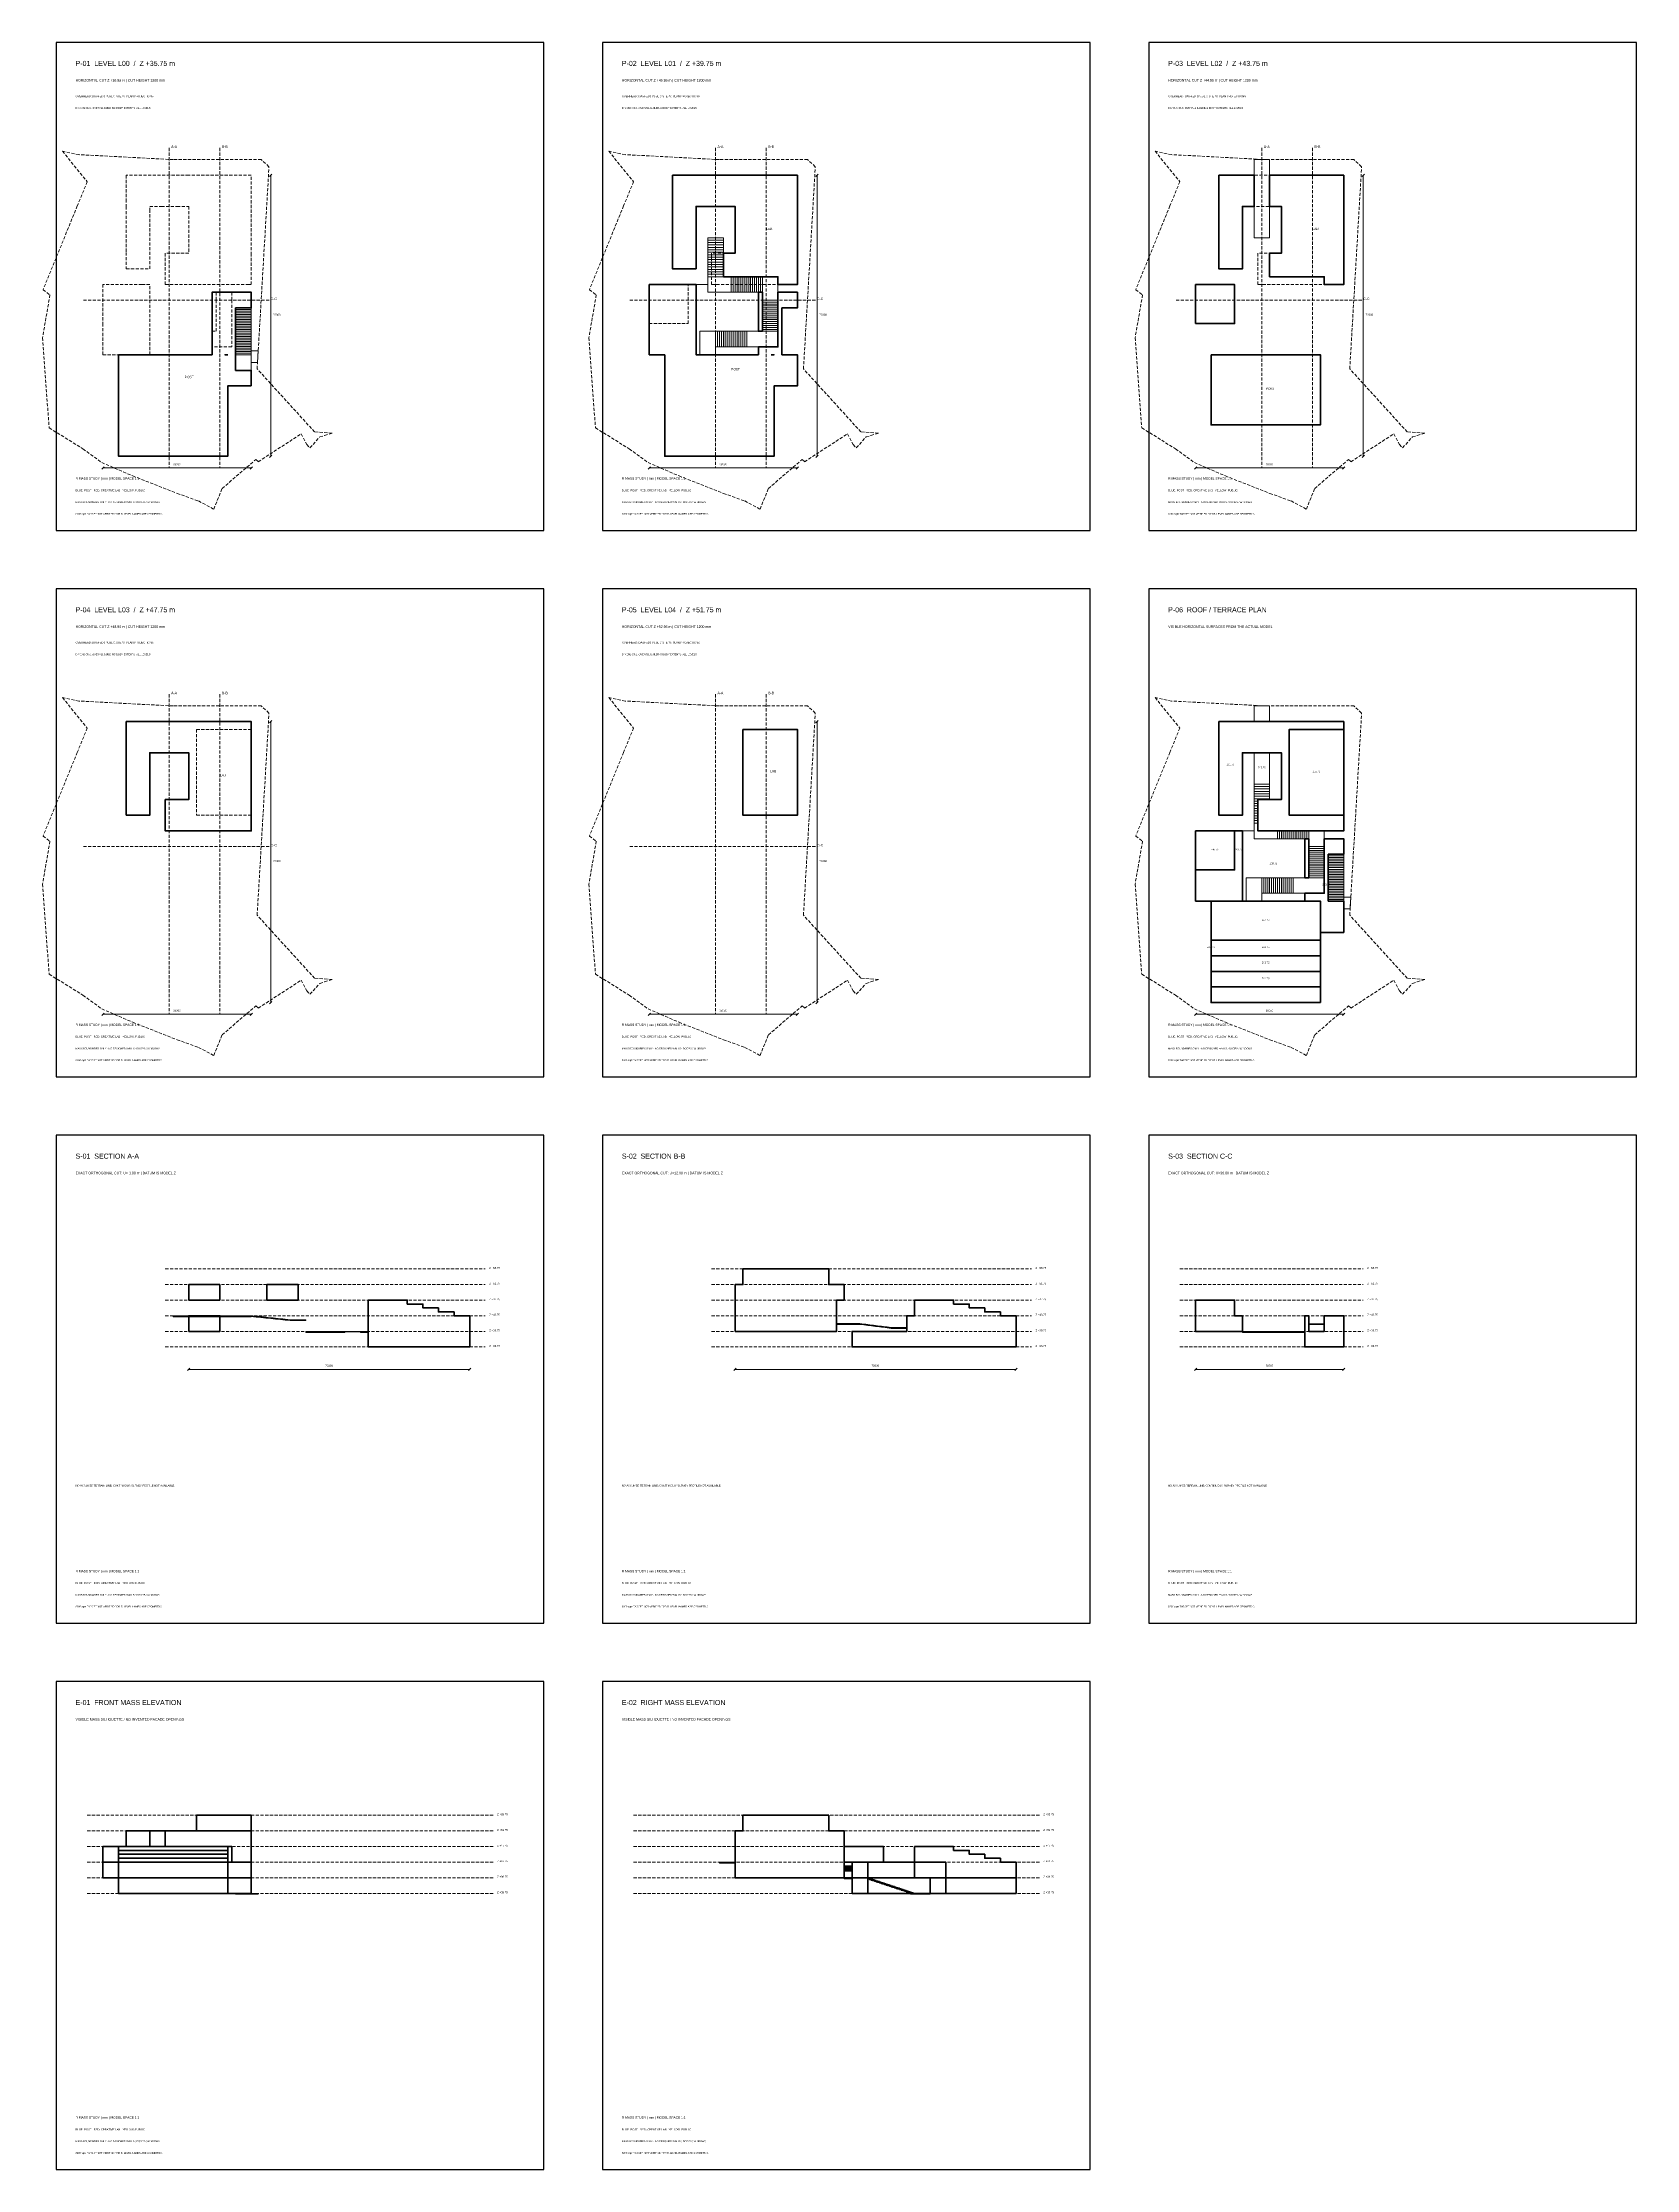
# Model space of a CAD drawing. Header units: millimetres. Extents: x -33468 to 375000, y -515000 to 30000.
import ezdxf

# ---------------------------------------------------------------- set-up
doc = ezdxf.new("R2010")
doc.units = ezdxf.units.MM
doc.linetypes.add('R_DASHED', pattern=[1200, 800, -400])
for name, color, linetype, lineweight in [('CUTLINE', 6, 'R_DASHED', 18), ('DATUM', 8, 'R_DASHED', 13), ('DIM', 7, 'Continuous', 13), ('FRAME', 7, 'Continuous', 25), ('LAB', 1, 'Continuous', 40), ('OVERHEAD', 8, 'R_DASHED', 13), ('POST', 5, 'Continuous', 40), ('PUBLIC', 2, 'Continuous', 18), ('SITE', 8, 'R_DASHED', 13), ('TEXT', 7, 'Continuous', 18)]:
    doc.layers.add(name, color=color, linetype=linetype, lineweight=lineweight)

msp = doc.modelspace()

# ---------------------------------------------------------------- linework, layer by layer
at = {"layer": 'CUTLINE'}
for points in [[(-1000, 3000), (-1000, -79000)], [(12000, 3000), (12000, -79000)], [(139000, 3000), (139000, -79000)], [(152000, 3000), (152000, -79000)], [(279000, 3000), (279000, -79000)], [(292000, 3000), (292000, -79000)], [(-23000, -36000), (25000, -36000)], [(117000, -36000), (165000, -36000)], [(257000, -36000), (305000, -36000)], [(-1000, -137000), (-1000, -219000)], [(12000, -137000), (12000, -219000)], [(139000, -137000), (139000, -219000)], [(152000, -137000), (152000, -219000)], [(-23000, -176000), (25000, -176000)], [(117000, -176000), (165000, -176000)]]:
    msp.add_lwpolyline(points, dxfattribs=at)
at = {"layer": 'DATUM'}
for points in [[(-2000, -284250), (80000, -284250)], [(-2000, -288250), (80000, -288250)], [(138000, -284250), (220000, -284250)], [(138000, -288250), (220000, -288250)], [(258000, -284250), (305000, -284250)], [(258000, -288250), (305000, -288250)], [(-2000, -292250), (80000, -292250)], [(138000, -292250), (220000, -292250)], [(258000, -292250), (305000, -292250)], [(-2000, -296250), (80000, -296250)], [(138000, -296250), (220000, -296250)], [(258000, -296250), (305000, -296250)], [(-2000, -300250), (80000, -300250)], [(-2000, -304250), (80000, -304250)], [(138000, -300250), (220000, -300250)], [(138000, -304250), (220000, -304250)], [(258000, -300250), (305000, -300250)], [(258000, -304250), (305000, -304250)], [(-22000, -424250), (82000, -424250)], [(118000, -424250), (222000, -424250)], [(-22000, -428250), (82000, -428250)], [(118000, -428250), (222000, -428250)], [(-22000, -432250), (82000, -432250)], [(118000, -432250), (222000, -432250)], [(-22000, -436250), (82000, -436250)], [(-22000, -440250), (82000, -440250)], [(118000, -436250), (222000, -436250)], [(118000, -440250), (222000, -440250)], [(-22000, -444250), (82000, -444250)], [(118000, -444250), (222000, -444250)]]:
    msp.add_lwpolyline(points, dxfattribs=at)
at = {"layer": 'DIM'}
for points in [[(24700, -4300), (25300, -3700)], [(25000, -76000), (25000, -4000)], [(164700, -4300), (165300, -3700)], [(165000, -76000), (165000, -4000)], [(304700, -4300), (305300, -3700)], [(305000, -76000), (305000, -4000)], [(24700, -76300), (25300, -75700)], [(164700, -76300), (165300, -75700)], [(304700, -76300), (305300, -75700)], [(-18300, -79300), (-17700, -78700)], [(-18000, -79000), (20000, -79000)], [(19700, -79300), (20300, -78700)], [(121700, -79300), (122300, -78700)], [(122000, -79000), (160000, -79000)], [(159700, -79300), (160300, -78700)], [(261700, -79300), (262300, -78700)], [(262000, -79000), (300000, -79000)], [(299700, -79300), (300300, -78700)], [(24700, -144300), (25300, -143700)], [(25000, -216000), (25000, -144000)], [(164700, -144300), (165300, -143700)], [(165000, -216000), (165000, -144000)], [(24700, -216300), (25300, -215700)], [(164700, -216300), (165300, -215700)], [(-18300, -219300), (-17700, -218700)], [(-18000, -219000), (20000, -219000)], [(19700, -219300), (20300, -218700)], [(121700, -219300), (122300, -218700)], [(122000, -219000), (160000, -219000)], [(159700, -219300), (160300, -218700)], [(261700, -219300), (262300, -218700)], [(262000, -219000), (300000, -219000)], [(299700, -219300), (300300, -218700)], [(3700, -310300), (4300, -309700)], [(4000, -310000), (76000, -310000)], [(75700, -310300), (76300, -309700)], [(143700, -310300), (144300, -309700)], [(144000, -310000), (216000, -310000)], [(215700, -310300), (216300, -309700)], [(261700, -310300), (262300, -309700)], [(262000, -310000), (300000, -310000)], [(299700, -310300), (300300, -309700)]]:
    msp.add_lwpolyline(points, dxfattribs=at)
at = {"layer": 'FRAME'}
for points in [[(-30000, -95000), (95000, -95000), (95000, 30000), (-30000, 30000)], [(110000, -95000), (235000, -95000), (235000, 30000), (110000, 30000)], [(250000, -95000), (375000, -95000), (375000, 30000), (250000, 30000)], [(-30000, -235000), (95000, -235000), (95000, -110000), (-30000, -110000)], [(110000, -235000), (235000, -235000), (235000, -110000), (110000, -110000)], [(250000, -235000), (375000, -235000), (375000, -110000), (250000, -110000)], [(-30000, -375000), (95000, -375000), (95000, -250000), (-30000, -250000)], [(110000, -375000), (235000, -375000), (235000, -250000), (110000, -250000)], [(250000, -375000), (375000, -375000), (375000, -250000), (250000, -250000)], [(-30000, -515000), (95000, -515000), (95000, -390000), (-30000, -390000)], [(110000, -515000), (235000, -515000), (235000, -390000), (110000, -390000)]]:
    msp.add_lwpolyline(points, close=True, dxfattribs=at)
at = {"layer": 'LAB'}
for points in [[(134000, -28000), (134000, -12000), (144000, -12000), (144000, -24000), (141000, -24000), (141000, -30000), (143000, -30000), (151000, -30000), (155000, -30000), (155000, -32000), (160000, -32000), (160000, -4000), (144000, -4000), (128000, -4000), (128000, -12000), (128000, -28000)], [(277000, -12000), (277000, -4000), (268000, -4000), (268000, -12000), (268000, -28000), (274000, -28000), (274000, -12000)], [(281000, -30000), (283000, -30000), (291000, -30000), (295000, -30000), (295000, -32000), (300000, -32000), (300000, -4000), (284000, -4000), (281000, -4000), (281000, -12000), (284000, -12000), (284000, -24000), (281000, -24000)], [(-12000, -168000), (-6000, -168000), (-6000, -152000), (4000, -152000), (4000, -164000), (-2000, -164000), (-2000, -172000), (4000, -172000), (20000, -172000), (20000, -144000), (4000, -144000), (-12000, -144000), (-12000, -152000)], [(146000, -146000), (146000, -168000), (160000, -168000), (160000, -146000)], [(274000, -168000), (274000, -152000), (284000, -152000), (284000, -164000), (278000, -164000), (278000, -172000), (284000, -172000), (300000, -172000), (300000, -158377), (300000, -168000), (286000, -168000), (286000, -146000), (300000, -146000), (300000, -144000), (284000, -144000), (268000, -144000), (268000, -152000), (268000, -168000)], [(268000, -144000), (268000, -152000), (268000, -155556), (268000, -152000), (268000, -144000)], [(300000, -144000), (284000, -144000), (268000, -144000), (268000, -144000), (284000, -144000), (300000, -144000), (300000, -144000), (300000, -144000), (300000, -146000), (300000, -146000), (300000, -158377), (300000, -164328)], [(286000, -168000), (300000, -168000), (300000, -146000), (286000, -146000)], [(300000, -144000), (300000, -144000), (300000, -146000), (300000, -146000)], [(268000, -152000), (268000, -163692), (268000, -155556), (268000, -152000), (268000, -150174)], [(277000, -152000), (277000, -152000), (274000, -152000), (274000, -152000)], [(274000, -152000), (274000, -152000), (274000, -153143)], [(281000, -152000), (281000, -152000), (277000, -152000), (277000, -152000)], [(281000, -152000), (284000, -152000), (284000, -164000), (284000, -164000), (284000, -152000), (281000, -152000)], [(268000, -168000), (274000, -168000), (274000, -168000), (268000, -168000)], [(268000, -168000), (268000, -168000), (268000, -168000), (268000, -168000)], [(274000, -168000), (274000, -168000), (274000, -168000), (274000, -168000)], [(295000, -172000), (300000, -172000), (300000, -172000), (295000, -172000)], [(300000, -172000), (300000, -172000), (300000, -172000), (300000, -172000), (299079, -172000)], [(12000, -288250), (12000, -292250), (4000, -292250), (4000, -288250)], [(32000, -288250), (32000, -292250), (24000, -292250), (24000, -288250)], [(144000, -300250), (144000, -296250), (144000, -296250), (144000, -292250), (144000, -292250), (144000, -288250), (146000, -288250), (146000, -284250), (168000, -284250), (168000, -288250), (172000, -288250), (172000, -292250), (170000, -292250), (170000, -296250), (170000, -296250), (170000, -300250)], [(4000, -300250), (4000, -296250), (12000, -296250), (12000, -300250)], [(7000, -424250), (7500, -424250), (8000, -424250), (8500, -424250), (9000, -424250), (9500, -424250), (10000, -424250), (10500, -424250), (11000, -424250), (14000, -424250), (14000, -424250), (15000, -424250), (16000, -424250), (20000, -424250), (20000, -428250), (16000, -428250), (15000, -428250), (14000, -428250), (14000, -428250), (11000, -428250), (10500, -428250), (10000, -428250), (9500, -428250), (9000, -428250), (8500, -428250), (8000, -428250), (7500, -428250), (7000, -428250), (6500, -428250), (6000, -428250), (6000, -424250), (6500, -424250)], [(144000, -439962), (144000, -439938), (144000, -439900), (144000, -439875), (144000, -439838), (144000, -439812), (144000, -439775), (144000, -439750), (144000, -439712), (144000, -439688), (144000, -439650), (144000, -439625), (144000, -439588), (144000, -439562), (144000, -439525), (144000, -439500), (144000, -439500), (144000, -439462), (144000, -439438), (144000, -439400), (144000, -439375), (144000, -439338), (144000, -439312), (144000, -439275), (144000, -439250), (144000, -439250), (144000, -439212), (144000, -439188), (144000, -439150), (144000, -439125), (144000, -439088), (144000, -439062), (144000, -439025), (144000, -439000), (144000, -438962), (144000, -438938), (144000, -438900), (144000, -438875), (144000, -438838), (144000, -438812), (144000, -438775), (144000, -438750), (144000, -438712), (144000, -438688), (144000, -438650), (144000, -438625), (144000, -438588), (144000, -438562), (144000, -438525), (144000, -438500), (144000, -438500), (144000, -438462), (144000, -438438), (144000, -438400), (144000, -438375), (144000, -438338), (144000, -438312), (144000, -438275), (144000, -438250), (144000, -438250), (144000, -438212), (144000, -438188), (144000, -438150), (144000, -438125), (144000, -438088), (144000, -438062), (144000, -438025), (144000, -438000), (144000, -437962), (144000, -437938), (144000, -437900), (144000, -437875), (144000, -437838), (144000, -437812), (144000, -437775), (144000, -437750), (144000, -437712), (144000, -437688), (144000, -437650), (144000, -437625), (144000, -437588), (144000, -437562), (144000, -437525), (144000, -437500), (144000, -437500), (144000, -437462), (144000, -437438), (144000, -437400), (144000, -437375), (144000, -437338), (144000, -437312), (144000, -437275), (144000, -437250), (144000, -437250), (144000, -437212), (144000, -437188), (144000, -437150), (144000, -437125), (144000, -437088), (144000, -437062), (144000, -437025), (144000, -437000), (144000, -436962), (144000, -436938), (144000, -436900), (144000, -436875), (144000, -436838), (144000, -436812), (144000, -436775), (144000, -436750), (144000, -436712), (144000, -436688), (144000, -436650), (144000, -436625), (144000, -436588), (144000, -436562), (144000, -436525), (144000, -436500), (144000, -436500), (144000, -436462), (144000, -436438), (144000, -436375), (144000, -436312), (144000, -436250), (144000, -435250), (144000, -434250), (144000, -433250), (144000, -432250), (144000, -428250), (146000, -428250), (146000, -424250), (152000, -424250), (160000, -424250), (160625, -424250), (161250, -424250), (161875, -424250), (162500, -424250), (163125, -424250), (163750, -424250), (164000, -424250), (164375, -424250), (165000, -424250), (165625, -424250), (166250, -424250), (166875, -424250), (167500, -424250), (168000, -424250), (168000, -428250), (168125, -428250), (168750, -428250), (169375, -428250), (170000, -428250), (172000, -428250), (172000, -432250), (172000, -433250), (172000, -434250), (172000, -435250), (172000, -436250), (172000, -436312), (172000, -436375), (172000, -436438), (172000, -436462), (172000, -436500), (172000, -436500), (172000, -436525), (172000, -436562), (172000, -436588), (172000, -436625), (172000, -436650), (172000, -436688), (172000, -436712), (172000, -436750), (172000, -436775), (172000, -436812), (172000, -436838), (172000, -436875), (172000, -436900), (172000, -436938), (172000, -436962), (172000, -437000), (172000, -437025), (172000, -437062), (172000, -437088), (172000, -437125), (172000, -437150), (172000, -437188), (172000, -437212), (172000, -437250), (172000, -437250), (172000, -437275), (172000, -437312), (172000, -437338), (172000, -437375), (172000, -437400), (172000, -437438), (172000, -437462), (172000, -437500), (172000, -437500), (172000, -437525), (172000, -437562), (172000, -437588), (172000, -437625), (172000, -437650), (172000, -437688), (172000, -437712), (172000, -437750), (172000, -437775), (172000, -437812), (172000, -437838), (172000, -437875), (172000, -437900), (172000, -437938), (172000, -437962), (172000, -438000), (172000, -438025), (172000, -438062), (172000, -438088), (172000, -438125), (172000, -438150), (172000, -438188), (172000, -438212), (172000, -438250), (172000, -438250), (172000, -438275), (172000, -438312), (172000, -438338), (172000, -438375), (172000, -438400), (172000, -438438), (172000, -438462), (172000, -438500), (172000, -438500), (172000, -438525), (172000, -438562), (172000, -438588), (172000, -438625), (172000, -438650), (172000, -438688), (172000, -438712), (172000, -438750), (172000, -438775), (172000, -438812), (172000, -438838), (172000, -438875), (172000, -438900), (172000, -438938), (172000, -438962), (172000, -439000), (172000, -439025), (172000, -439062), (172000, -439088), (172000, -439125), (172000, -439150), (172000, -439188), (172000, -439212), (172000, -439250), (172000, -439250), (172000, -439275), (172000, -439312), (172000, -439338), (172000, -439375), (172000, -439400), (172000, -439438), (172000, -439462), (172000, -439500), (172000, -439500), (172000, -439525), (172000, -439562), (172000, -439588), (172000, -439625), (172000, -439650), (172000, -439688), (172000, -439712), (172000, -439750), (172000, -439775), (172000, -439812), (172000, -439838), (172000, -439875), (172000, -439900), (172000, -439938), (172000, -439962), (172000, -440000), (172000, -440025), (172000, -440062), (172000, -440088), (172000, -440125), (172000, -440150), (172000, -440188), (172000, -440212), (172000, -440250), (170000, -440250), (169375, -440250), (168750, -440250), (168125, -440250), (168000, -440250), (167500, -440250), (166875, -440250), (166250, -440250), (165625, -440250), (165000, -440250), (164375, -440250), (164000, -440250), (163750, -440250), (163125, -440250), (162500, -440250), (161875, -440250), (161250, -440250), (160625, -440250), (160000, -440250), (152000, -440250), (146000, -440250), (144000, -440250), (144000, -440212), (144000, -440188), (144000, -440150), (144000, -440125), (144000, -440088), (144000, -440062), (144000, -440025), (144000, -440000)], [(-6000, -428250), (-6000, -432250), (-8000, -432250), (-12000, -432250), (-12000, -428250), (-8000, -428250)], [(-6000, -432250), (-6000, -428250), (-5000, -428250), (-3000, -428250), (-2000, -428250), (-2000, -432250), (-3000, -432250), (-5000, -432250)], [(2500, -432250), (2000, -432250), (1500, -432250), (1000, -432250), (500, -432250), (0, -432250), (-500, -432250), (-1000, -432250), (-2000, -432250), (-2000, -428250), (-1000, -428250), (-500, -428250), (0, -428250), (500, -428250), (1000, -428250), (1500, -428250), (2000, -428250), (2500, -428250), (3000, -428250), (3500, -428250), (4000, -428250), (4500, -428250), (5000, -428250), (5500, -428250), (6000, -428250), (6500, -428250), (7000, -428250), (7500, -428250), (8000, -428250), (8500, -428250), (9000, -428250), (9500, -428250), (10000, -428250), (10500, -428250), (11000, -428250), (14000, -428250), (14000, -428250), (15000, -428250), (16000, -428250), (20000, -428250), (20000, -432250), (20000, -433250), (20000, -434250), (20000, -435250), (20000, -436250), (16000, -436250), (15000, -436250), (15000, -435250), (15000, -434250), (15000, -433250), (15000, -432250), (14000, -432250), (14000, -432250), (11000, -432250), (10500, -432250), (10000, -432250), (9500, -432250), (9000, -432250), (8500, -432250), (8000, -432250), (7500, -432250), (7000, -432250), (6500, -432250), (6000, -432250), (5500, -432250), (5000, -432250), (4500, -432250), (4000, -432250), (3500, -432250), (3000, -432250)], [(14000, -436250), (14000, -435250), (14000, -434250), (14000, -433250), (14000, -432250), (15000, -432250), (15000, -433250), (15000, -434250), (15000, -435250), (15000, -436250)]]:
    msp.add_lwpolyline(points, close=True, dxfattribs=at)
at = {"layer": 'OVERHEAD'}
for points in [[(1000, -12000), (1000, -12000), (4000, -12000), (4000, -24000), (-2000, -24000), (-2000, -32000), (4000, -32000), (15000, -32000), (15000, -32000), (19079, -32000), (20000, -32000), (20000, -32000), (20000, -32000), (20000, -24403), (20000, -4000), (4000, -4000), (-12000, -4000), (-12000, -4000), (-12000, -4000), (-12000, -4000), (-12000, -4000), (-12000, -10180), (-12000, -12000), (-12000, -23765), (-12000, -28000), (-12000, -28000), (-12000, -28000), (-12000, -28000), (-12000, -28000), (-6000, -28000), (-6000, -28000), (-6000, -28000), (-6000, -28000), (-6000, -28000), (-6000, -13143), (-6000, -12000), (-3000, -12000), (-3000, -12000)], [(137000, -12000), (141000, -12000), (141000, -12000), (144000, -12000), (144000, -24000), (138000, -24000), (138000, -32000), (144000, -32000), (155000, -32000), (155000, -32000), (160000, -32000), (160000, -32000), (160000, -32000), (160000, -18545), (160000, -6000), (160000, -6000), (160000, -4000), (160000, -4000), (160000, -4000), (144000, -4000), (128000, -4000), (128000, -4000), (128000, -4000), (128000, -12000), (128000, -15556), (128000, -28000), (128000, -28000), (128000, -28000), (134000, -28000), (134000, -28000), (134000, -28000), (134000, -12000), (137000, -12000)], [(300000, -6000), (300000, -6000), (300000, -4000), (284000, -4000), (268000, -4000), (268000, -12000), (268000, -28000), (274000, -28000), (274000, -12000), (284000, -12000), (284000, -24000), (278000, -24000), (278000, -32000), (284000, -32000), (300000, -32000), (300000, -18377)], [(-18000, -50000), (-14000, -50000), (-14000, -76000), (14000, -76000), (14000, -58000), (20000, -58000), (20000, -50000), (16000, -50000), (16000, -38000), (20000, -38000), (20000, -34000), (15000, -34000), (15000, -36000), (15000, -44000), (15000, -48000), (10000, -48000), (10000, -50000), (-1000, -50000), (-5000, -50000), (-6000, -50000), (-6000, -32000), (-8000, -32000), (-8000, -32000), (-18000, -32000), (-18000, -42000), (-18000, -42000)], [(132000, -32000), (122000, -32000), (122000, -42000), (132000, -42000)], [(10000, -34000), (10000, -44000), (11000, -44000), (11000, -36000), (11000, -34000)], [(14000, -50000), (13242, -50000), (14000, -50000)], [(6000, -146000), (6000, -168000), (20000, -168000), (20000, -146000)]]:
    msp.add_lwpolyline(points, close=True, dxfattribs=at)
at = {"layer": 'POST'}
for points in [[(126000, -50000), (126000, -76000), (154000, -76000), (154000, -58000), (160000, -58000), (160000, -50000), (156000, -50000), (156000, -38000), (160000, -38000), (160000, -34000), (155000, -34000), (155000, -36000), (155000, -44000), (155000, -48000), (150000, -48000), (150000, -50000), (139000, -50000), (135000, -50000), (134000, -50000), (134000, -32000), (122000, -32000), (122000, -50000)], [(262000, -42000), (272000, -42000), (272000, -32000), (262000, -32000)], [(20000, -58000), (20000, -54000), (16000, -54000), (16000, -50000), (16000, -38000), (20000, -38000), (20000, -34000), (10000, -34000), (10000, -50000), (-14000, -50000), (-14000, -76000), (14000, -76000), (14000, -58000)], [(151000, -34000), (150000, -34000), (150000, -44000), (151000, -44000), (151000, -36000)], [(14000, -50000), (13270, -50000), (14000, -50000)], [(153242, -50000), (154000, -50000), (154000, -50000)], [(266000, -50000), (266000, -68000), (294000, -68000), (294000, -50000)], [(262000, -182000), (272000, -182000), (272000, -172000), (262000, -172000)], [(262000, -190000), (266000, -190000), (266000, -190000), (274000, -190000), (274000, -172000), (272000, -172000), (272000, -182000), (262000, -182000)], [(291000, -176000), (291000, -174000), (290000, -174000), (290000, -184000), (291000, -184000)], [(294000, -190000), (294000, -190000), (294000, -190000), (294000, -190000), (294000, -198000), (300000, -198000), (300000, -190000), (296000, -190000), (296000, -178000), (300000, -178000), (300000, -174000), (295000, -174000), (295000, -176000), (295000, -184000), (295000, -188000), (290000, -188000), (290000, -190000), (293242, -190000), (294000, -190000)], [(290000, -177116), (290000, -184000), (290000, -184000)], [(296000, -190000), (296000, -178000), (296000, -190000)], [(266000, -190000), (266000, -200000), (294000, -200000), (294000, -190000)], [(294000, -216000), (294000, -212000), (266000, -212000), (266000, -208000), (266000, -204000), (266000, -200000), (266000, -190000), (294000, -190000), (294000, -190000), (279000, -190000), (275000, -190000), (266000, -190000), (266000, -216000)], [(300000, -195333), (300000, -194000), (300000, -194000)], [(266000, -204000), (294000, -204000), (294000, -200000), (266000, -200000)], [(294000, -198000), (294000, -198000), (300000, -198000), (300000, -198000)], [(266000, -208000), (294000, -208000), (294000, -204000), (266000, -204000)], [(266000, -212000), (294000, -212000), (294000, -208000), (266000, -208000)], [(76000, -304250), (50000, -304250), (50000, -300250), (50000, -300250), (50000, -296250), (50000, -296250), (50000, -292250), (60000, -292250), (60000, -293250), (64000, -293250), (64000, -294250), (68000, -294250), (68000, -295250), (72000, -295250), (72000, -296250), (76000, -296250), (76000, -300250)], [(216000, -304250), (190000, -304250), (190000, -304250), (174000, -304250), (174000, -300250), (188000, -300250), (188000, -296250), (190000, -296250), (190000, -296250), (190000, -292250), (200000, -292250), (200000, -293250), (204000, -293250), (204000, -294250), (208000, -294250), (208000, -295250), (212000, -295250), (212000, -296250), (216000, -296250), (216000, -300250)], [(262000, -296250), (262000, -296250), (262000, -292250), (272000, -292250), (272000, -296250), (274000, -296250), (274000, -300250), (262000, -300250)], [(290000, -300250), (290000, -300250), (290000, -296250), (291000, -296250), (291000, -300250), (295000, -300250), (295000, -296250), (300000, -296250), (300000, -300250), (300000, -304250), (290000, -304250)], [(-18000, -434250), (-18000, -433250), (-18000, -432250), (-14000, -432250), (-14000, -432250), (-14000, -433250), (-14000, -434250), (-14000, -435250), (-14000, -436250), (-14000, -436250), (-18000, -436250), (-18000, -435250)], [(-1000, -433250), (-2000, -433250), (-3000, -433250), (-5000, -433250), (-6000, -433250), (-8000, -433250), (-12000, -433250), (-14000, -433250), (-14000, -432250), (-12000, -432250), (-8000, -432250), (-6000, -432250), (-5000, -432250), (-3000, -432250), (-2000, -432250), (-1000, -432250), (-500, -432250), (0, -432250), (500, -432250), (1000, -432250), (1500, -432250), (2000, -432250), (2500, -432250), (3000, -432250), (3500, -432250), (4000, -432250), (4500, -432250), (5000, -432250), (5500, -432250), (6000, -432250), (6500, -432250), (7000, -432250), (7500, -432250), (8000, -432250), (8500, -432250), (9000, -432250), (9500, -432250), (10000, -432250), (10500, -432250), (11000, -432250), (14000, -432250), (14000, -432250), (14000, -433250), (14000, -433250), (11000, -433250), (10500, -433250), (10000, -433250), (9500, -433250), (9000, -433250), (8500, -433250), (8000, -433250), (7500, -433250), (7000, -433250), (6500, -433250), (6000, -433250), (5500, -433250), (5000, -433250), (4500, -433250), (4000, -433250), (3500, -433250), (3000, -433250), (2500, -433250), (2000, -433250), (1500, -433250), (1000, -433250), (500, -433250), (0, -433250), (-500, -433250)], [(-1000, -434250), (-2000, -434250), (-3000, -434250), (-5000, -434250), (-6000, -434250), (-8000, -434250), (-12000, -434250), (-14000, -434250), (-14000, -433250), (-12000, -433250), (-8000, -433250), (-6000, -433250), (-5000, -433250), (-3000, -433250), (-2000, -433250), (-1000, -433250), (-500, -433250), (0, -433250), (500, -433250), (1000, -433250), (1500, -433250), (2000, -433250), (2500, -433250), (3000, -433250), (3500, -433250), (4000, -433250), (4500, -433250), (5000, -433250), (5500, -433250), (6000, -433250), (6500, -433250), (7000, -433250), (7500, -433250), (8000, -433250), (8500, -433250), (9000, -433250), (9500, -433250), (10000, -433250), (10500, -433250), (11000, -433250), (14000, -433250), (14000, -433250), (14000, -434250), (14000, -434250), (11000, -434250), (10500, -434250), (10000, -434250), (9500, -434250), (9000, -434250), (8500, -434250), (8000, -434250), (7500, -434250), (7000, -434250), (6500, -434250), (6000, -434250), (5500, -434250), (5000, -434250), (4500, -434250), (4000, -434250), (3500, -434250), (3000, -434250), (2500, -434250), (2000, -434250), (1500, -434250), (1000, -434250), (500, -434250), (0, -434250), (-500, -434250)], [(-1000, -435250), (-2000, -435250), (-3000, -435250), (-5000, -435250), (-6000, -435250), (-8000, -435250), (-12000, -435250), (-14000, -435250), (-14000, -434250), (-12000, -434250), (-8000, -434250), (-6000, -434250), (-5000, -434250), (-3000, -434250), (-2000, -434250), (-1000, -434250), (-500, -434250), (0, -434250), (500, -434250), (1000, -434250), (1500, -434250), (2000, -434250), (2500, -434250), (3000, -434250), (3500, -434250), (4000, -434250), (4500, -434250), (5000, -434250), (5500, -434250), (6000, -434250), (6500, -434250), (7000, -434250), (7500, -434250), (8000, -434250), (8500, -434250), (9000, -434250), (9500, -434250), (10000, -434250), (10500, -434250), (11000, -434250), (14000, -434250), (14000, -434250), (14000, -435250), (14000, -435250), (11000, -435250), (10500, -435250), (10000, -435250), (9500, -435250), (9000, -435250), (8500, -435250), (8000, -435250), (7500, -435250), (7000, -435250), (6500, -435250), (6000, -435250), (5500, -435250), (5000, -435250), (4500, -435250), (4000, -435250), (3500, -435250), (3000, -435250), (2500, -435250), (2000, -435250), (1500, -435250), (1000, -435250), (500, -435250), (0, -435250), (-500, -435250)], [(-1000, -436250), (-2000, -436250), (-3000, -436250), (-5000, -436250), (-6000, -436250), (-8000, -436250), (-12000, -436250), (-14000, -436250), (-14000, -435250), (-12000, -435250), (-8000, -435250), (-6000, -435250), (-5000, -435250), (-3000, -435250), (-2000, -435250), (-1000, -435250), (-500, -435250), (0, -435250), (500, -435250), (1000, -435250), (1500, -435250), (2000, -435250), (2500, -435250), (3000, -435250), (3500, -435250), (4000, -435250), (4500, -435250), (5000, -435250), (5500, -435250), (6000, -435250), (6500, -435250), (7000, -435250), (7500, -435250), (8000, -435250), (8500, -435250), (9000, -435250), (9500, -435250), (10000, -435250), (10500, -435250), (11000, -435250), (14000, -435250), (14000, -435250), (14000, -436250), (14000, -436250), (11000, -436250), (10500, -436250), (10000, -436250), (9500, -436250), (9000, -436250), (8500, -436250), (8000, -436250), (7500, -436250), (7000, -436250), (6500, -436250), (6000, -436250), (5500, -436250), (5000, -436250), (4500, -436250), (4000, -436250), (3500, -436250), (3000, -436250), (2500, -436250), (2000, -436250), (1500, -436250), (1000, -436250), (500, -436250), (0, -436250), (-500, -436250)], [(174000, -436250), (172000, -436250), (172000, -435250), (172000, -434250), (172000, -433250), (172000, -432250), (174000, -432250), (176000, -432250), (176500, -432250), (177000, -432250), (177500, -432250), (178000, -432250), (178429, -432250), (178500, -432250), (178857, -432250), (179000, -432250), (179286, -432250), (179500, -432250), (179714, -432250), (180000, -432250), (180143, -432250), (180500, -432250), (180571, -432250), (181000, -432250), (181429, -432250), (181500, -432250), (181857, -432250), (182000, -432250), (182000, -433250), (182000, -434250), (182000, -435250), (182000, -436250), (181857, -436250), (181500, -436250), (181429, -436250), (181000, -436250), (180571, -436250), (180500, -436250), (180143, -436250), (180000, -436250), (179714, -436250), (179500, -436250), (179286, -436250), (179000, -436250), (178857, -436250), (178500, -436250), (178429, -436250), (178000, -436250), (177500, -436250), (177000, -436250), (176500, -436250), (176000, -436250)], [(198000, -438875), (198000, -438838), (198000, -438812), (198000, -438775), (198000, -438750), (198000, -438712), (198000, -438688), (198000, -438650), (198000, -438625), (198000, -438588), (198000, -438562), (198000, -438525), (198000, -438500), (198000, -438500), (198000, -438462), (198000, -438438), (198000, -438400), (198000, -438375), (198000, -438338), (198000, -438312), (198000, -438275), (198000, -438250), (198000, -438250), (198000, -438212), (198000, -438188), (198000, -438150), (198000, -438125), (198000, -438088), (198000, -438062), (198000, -438025), (198000, -438000), (198000, -437962), (198000, -437938), (198000, -437900), (198000, -437875), (198000, -437838), (198000, -437812), (198000, -437775), (198000, -437750), (198000, -437712), (198000, -437688), (198000, -437650), (198000, -437625), (198000, -437588), (198000, -437562), (198000, -437525), (198000, -437500), (198000, -437500), (198000, -437462), (198000, -437438), (198000, -437400), (198000, -437375), (198000, -437338), (198000, -437312), (198000, -437275), (198000, -437250), (198000, -437250), (198000, -437212), (198000, -437188), (198000, -437150), (198000, -437125), (198000, -437088), (198000, -437062), (198000, -437025), (198000, -437000), (198000, -436962), (198000, -436938), (198000, -436900), (198000, -436875), (198000, -436838), (198000, -436812), (198000, -436775), (198000, -436750), (198000, -436712), (198000, -436688), (198000, -436650), (198000, -436625), (198000, -436588), (198000, -436562), (198000, -436525), (198000, -436500), (198000, -436500), (198000, -436462), (198000, -436438), (198000, -436375), (198000, -436312), (198000, -436250), (194000, -436250), (192000, -436250), (190000, -436250), (190000, -435250), (190000, -434250), (190000, -433250), (190000, -432250), (192000, -432250), (194000, -432250), (198000, -432250), (200000, -432250), (200000, -433250), (204000, -433250), (204000, -434250), (208000, -434250), (208000, -435250), (212000, -435250), (212000, -436250), (216000, -436250), (216000, -436312), (216000, -436375), (216000, -436438), (216000, -436462), (216000, -436500), (216000, -436500), (216000, -436525), (216000, -436562), (216000, -436588), (216000, -436625), (216000, -436650), (216000, -436688), (216000, -436712), (216000, -436750), (216000, -436775), (216000, -436812), (216000, -436838), (216000, -436875), (216000, -436900), (216000, -436938), (216000, -436962), (216000, -437000), (216000, -437025), (216000, -437062), (216000, -437088), (216000, -437125), (216000, -437150), (216000, -437188), (216000, -437212), (216000, -437250), (216000, -437250), (216000, -437275), (216000, -437312), (216000, -437338), (216000, -437375), (216000, -437400), (216000, -437438), (216000, -437462), (216000, -437500), (216000, -437500), (216000, -437525), (216000, -437562), (216000, -437588), (216000, -437625), (216000, -437650), (216000, -437688), (216000, -437712), (216000, -437750), (216000, -437775), (216000, -437812), (216000, -437838), (216000, -437875), (216000, -437900), (216000, -437938), (216000, -437962), (216000, -438000), (216000, -438025), (216000, -438062), (216000, -438088), (216000, -438125), (216000, -438150), (216000, -438188), (216000, -438212), (216000, -438250), (216000, -438250), (216000, -438275), (216000, -438312), (216000, -438338), (216000, -438375), (216000, -438400), (216000, -438438), (216000, -438462), (216000, -438500), (216000, -438500), (216000, -438525), (216000, -438562), (216000, -438588), (216000, -438625), (216000, -438650), (216000, -438688), (216000, -438712), (216000, -438750), (216000, -438775), (216000, -438812), (216000, -438838), (216000, -438875), (216000, -438900), (216000, -438938), (216000, -438962), (216000, -439000), (216000, -439025), (216000, -439062), (216000, -439088), (216000, -439125), (216000, -439150), (216000, -439188), (216000, -439212), (216000, -439250), (216000, -439250), (216000, -439275), (216000, -439312), (216000, -439338), (216000, -439375), (216000, -439400), (216000, -439438), (216000, -439462), (216000, -439500), (216000, -439500), (216000, -439525), (216000, -439562), (216000, -439588), (216000, -439625), (216000, -439650), (216000, -439688), (216000, -439712), (216000, -439750), (216000, -439775), (216000, -439812), (216000, -439838), (216000, -439875), (216000, -439900), (216000, -439938), (216000, -439962), (216000, -440000), (216000, -440025), (216000, -440062), (216000, -440088), (216000, -440125), (216000, -440150), (216000, -440188), (216000, -440212), (216000, -440250), (212000, -440250), (208000, -440250), (204000, -440250), (200000, -440250), (198000, -440250), (198000, -440212), (198000, -440188), (198000, -440150), (198000, -440125), (198000, -440088), (198000, -440062), (198000, -440025), (198000, -440000), (198000, -439962), (198000, -439938), (198000, -439900), (198000, -439875), (198000, -439838), (198000, -439812), (198000, -439775), (198000, -439750), (198000, -439712), (198000, -439688), (198000, -439650), (198000, -439625), (198000, -439588), (198000, -439562), (198000, -439525), (198000, -439500), (198000, -439500), (198000, -439462), (198000, -439438), (198000, -439400), (198000, -439375), (198000, -439338), (198000, -439312), (198000, -439275), (198000, -439250), (198000, -439250), (198000, -439212), (198000, -439188), (198000, -439150), (198000, -439125), (198000, -439088), (198000, -439062), (198000, -439025), (198000, -439000), (198000, -438962), (198000, -438938), (198000, -438900)], [(-18000, -438125), (-18000, -438088), (-18000, -438062), (-18000, -438025), (-18000, -438000), (-18000, -437962), (-18000, -437938), (-18000, -437900), (-18000, -437875), (-18000, -437838), (-18000, -437812), (-18000, -437775), (-18000, -437750), (-18000, -437712), (-18000, -437688), (-18000, -437650), (-18000, -437625), (-18000, -437588), (-18000, -437562), (-18000, -437525), (-18000, -437500), (-18000, -437500), (-18000, -437462), (-18000, -437438), (-18000, -437400), (-18000, -437375), (-18000, -437338), (-18000, -437312), (-18000, -437275), (-18000, -437250), (-18000, -437250), (-18000, -437212), (-18000, -437188), (-18000, -437150), (-18000, -437125), (-18000, -437088), (-18000, -437062), (-18000, -437025), (-18000, -437000), (-18000, -436962), (-18000, -436938), (-18000, -436900), (-18000, -436875), (-18000, -436838), (-18000, -436812), (-18000, -436775), (-18000, -436750), (-18000, -436712), (-18000, -436688), (-18000, -436650), (-18000, -436625), (-18000, -436588), (-18000, -436562), (-18000, -436525), (-18000, -436500), (-18000, -436500), (-18000, -436462), (-18000, -436438), (-18000, -436375), (-18000, -436312), (-18000, -436250), (-14000, -436250), (-14000, -436312), (-14000, -436375), (-14000, -436438), (-14000, -436462), (-14000, -436500), (-14000, -436500), (-14000, -436525), (-14000, -436562), (-14000, -436588), (-14000, -436625), (-14000, -436650), (-14000, -436688), (-14000, -436712), (-14000, -436750), (-14000, -436775), (-14000, -436812), (-14000, -436838), (-14000, -436875), (-14000, -436900), (-14000, -436938), (-14000, -436962), (-14000, -437000), (-14000, -437025), (-14000, -437062), (-14000, -437088), (-14000, -437125), (-14000, -437150), (-14000, -437188), (-14000, -437212), (-14000, -437250), (-14000, -437250), (-14000, -437275), (-14000, -437312), (-14000, -437338), (-14000, -437375), (-14000, -437400), (-14000, -437438), (-14000, -437462), (-14000, -437500), (-14000, -437500), (-14000, -437525), (-14000, -437562), (-14000, -437588), (-14000, -437625), (-14000, -437650), (-14000, -437688), (-14000, -437712), (-14000, -437750), (-14000, -437775), (-14000, -437812), (-14000, -437838), (-14000, -437875), (-14000, -437900), (-14000, -437938), (-14000, -437962), (-14000, -438000), (-14000, -438025), (-14000, -438062), (-14000, -438088), (-14000, -438125), (-14000, -438150), (-14000, -438188), (-14000, -438212), (-14000, -438250), (-14000, -438250), (-14000, -438275), (-14000, -438312), (-14000, -438338), (-14000, -438375), (-14000, -438400), (-14000, -438438), (-14000, -438462), (-14000, -438500), (-14000, -438500), (-14000, -438525), (-14000, -438562), (-14000, -438588), (-14000, -438625), (-14000, -438650), (-14000, -438688), (-14000, -438712), (-14000, -438750), (-14000, -438775), (-14000, -438812), (-14000, -438838), (-14000, -438875), (-14000, -438900), (-14000, -438938), (-14000, -438962), (-14000, -439000), (-14000, -439025), (-14000, -439062), (-14000, -439088), (-14000, -439125), (-14000, -439150), (-14000, -439188), (-14000, -439212), (-14000, -439250), (-14000, -439250), (-14000, -439275), (-14000, -439312), (-14000, -439338), (-14000, -439375), (-14000, -439400), (-14000, -439438), (-14000, -439462), (-14000, -439500), (-14000, -439500), (-14000, -439525), (-14000, -439562), (-14000, -439588), (-14000, -439625), (-14000, -439650), (-14000, -439688), (-14000, -439712), (-14000, -439750), (-14000, -439775), (-14000, -439812), (-14000, -439838), (-14000, -439875), (-14000, -439900), (-14000, -439938), (-14000, -439962), (-14000, -440000), (-14000, -440025), (-14000, -440062), (-14000, -440088), (-14000, -440125), (-14000, -440150), (-14000, -440188), (-14000, -440212), (-14000, -440250), (-18000, -440250), (-18000, -440212), (-18000, -440188), (-18000, -440150), (-18000, -440125), (-18000, -440088), (-18000, -440062), (-18000, -440025), (-18000, -440000), (-18000, -439962), (-18000, -439938), (-18000, -439900), (-18000, -439875), (-18000, -439838), (-18000, -439812), (-18000, -439775), (-18000, -439750), (-18000, -439712), (-18000, -439688), (-18000, -439650), (-18000, -439625), (-18000, -439588), (-18000, -439562), (-18000, -439525), (-18000, -439500), (-18000, -439500), (-18000, -439462), (-18000, -439438), (-18000, -439400), (-18000, -439375), (-18000, -439338), (-18000, -439312), (-18000, -439275), (-18000, -439250), (-18000, -439250), (-18000, -439212), (-18000, -439188), (-18000, -439150), (-18000, -439125), (-18000, -439088), (-18000, -439062), (-18000, -439025), (-18000, -439000), (-18000, -438962), (-18000, -438938), (-18000, -438900), (-18000, -438875), (-18000, -438838), (-18000, -438812), (-18000, -438775), (-18000, -438750), (-18000, -438712), (-18000, -438688), (-18000, -438650), (-18000, -438625), (-18000, -438588), (-18000, -438562), (-18000, -438525), (-18000, -438500), (-18000, -438500), (-18000, -438462), (-18000, -438438), (-18000, -438400), (-18000, -438375), (-18000, -438338), (-18000, -438312), (-18000, -438275), (-18000, -438250), (-18000, -438250), (-18000, -438212), (-18000, -438188), (-18000, -438150)], [(-14000, -438962), (-14000, -438938), (-14000, -438900), (-14000, -438875), (-14000, -438838), (-14000, -438812), (-14000, -438775), (-14000, -438750), (-14000, -438712), (-14000, -438688), (-14000, -438650), (-14000, -438625), (-14000, -438588), (-14000, -438562), (-14000, -438525), (-14000, -438500), (-14000, -438500), (-14000, -438462), (-14000, -438438), (-14000, -438400), (-14000, -438375), (-14000, -438338), (-14000, -438312), (-14000, -438275), (-14000, -438250), (-14000, -438250), (-14000, -438212), (-14000, -438188), (-14000, -438150), (-14000, -438125), (-14000, -438088), (-14000, -438062), (-14000, -438025), (-14000, -438000), (-14000, -437962), (-14000, -437938), (-14000, -437900), (-14000, -437875), (-14000, -437838), (-14000, -437812), (-14000, -437775), (-14000, -437750), (-14000, -437712), (-14000, -437688), (-14000, -437650), (-14000, -437625), (-14000, -437588), (-14000, -437562), (-14000, -437525), (-14000, -437500), (-14000, -437500), (-14000, -437462), (-14000, -437438), (-14000, -437400), (-14000, -437375), (-14000, -437338), (-14000, -437312), (-14000, -437275), (-14000, -437250), (-14000, -437250), (-14000, -437212), (-14000, -437188), (-14000, -437150), (-14000, -437125), (-14000, -437088), (-14000, -437062), (-14000, -437025), (-14000, -437000), (-14000, -436962), (-14000, -436938), (-14000, -436900), (-14000, -436875), (-14000, -436838), (-14000, -436812), (-14000, -436775), (-14000, -436750), (-14000, -436712), (-14000, -436688), (-14000, -436650), (-14000, -436625), (-14000, -436588), (-14000, -436562), (-14000, -436525), (-14000, -436500), (-14000, -436500), (-14000, -436462), (-14000, -436438), (-14000, -436375), (-14000, -436312), (-14000, -436250), (-14000, -436250), (-14000, -436312), (-14000, -436375), (-14000, -436438), (-14000, -436462), (-14000, -436500), (-14000, -436500), (-14000, -436525), (-14000, -436562), (-14000, -436588), (-14000, -436625), (-14000, -436650), (-14000, -436688), (-14000, -436712), (-14000, -436750), (-14000, -436775), (-14000, -436812), (-14000, -436838), (-14000, -436875), (-14000, -436900), (-14000, -436938), (-14000, -436962), (-14000, -437000), (-14000, -437025), (-14000, -437062), (-14000, -437088), (-14000, -437125), (-14000, -437150), (-14000, -437188), (-14000, -437212), (-14000, -437250), (-14000, -437250), (-14000, -437275), (-14000, -437312), (-14000, -437338), (-14000, -437375), (-14000, -437400), (-14000, -437438), (-14000, -437462), (-14000, -437500), (-14000, -437500), (-14000, -437525), (-14000, -437562), (-14000, -437588), (-14000, -437625), (-14000, -437650), (-14000, -437688), (-14000, -437712), (-14000, -437750), (-14000, -437775), (-14000, -437812), (-14000, -437838), (-14000, -437875), (-14000, -437900), (-14000, -437938), (-14000, -437962), (-14000, -438000), (-14000, -438025), (-14000, -438062), (-14000, -438088), (-14000, -438125), (-14000, -438150), (-14000, -438188), (-14000, -438212), (-14000, -438250), (-14000, -438250), (-14000, -438275), (-14000, -438312), (-14000, -438338), (-14000, -438375), (-14000, -438400), (-14000, -438438), (-14000, -438462), (-14000, -438500), (-14000, -438500), (-14000, -438525), (-14000, -438562), (-14000, -438588), (-14000, -438625), (-14000, -438650), (-14000, -438688), (-14000, -438712), (-14000, -438750), (-14000, -438775), (-14000, -438812), (-14000, -438838), (-14000, -438875), (-14000, -438900), (-14000, -438938), (-14000, -438962), (-14000, -439000), (-14000, -439025), (-14000, -439062), (-14000, -439088), (-14000, -439125), (-14000, -439150), (-14000, -439188), (-14000, -439212), (-14000, -439250), (-14000, -439250), (-14000, -439275), (-14000, -439312), (-14000, -439338), (-14000, -439375), (-14000, -439400), (-14000, -439438), (-14000, -439462), (-14000, -439500), (-14000, -439500), (-14000, -439525), (-14000, -439562), (-14000, -439588), (-14000, -439625), (-14000, -439650), (-14000, -439688), (-14000, -439712), (-14000, -439750), (-14000, -439775), (-14000, -439812), (-14000, -439838), (-14000, -439875), (-14000, -439900), (-14000, -439938), (-14000, -439962), (-14000, -440000), (-14000, -440025), (-14000, -440062), (-14000, -440088), (-14000, -440125), (-14000, -440150), (-14000, -440188), (-14000, -440212), (-14000, -440250), (-14000, -440250), (-14000, -440212), (-14000, -440188), (-14000, -440150), (-14000, -440125), (-14000, -440088), (-14000, -440062), (-14000, -440025), (-14000, -440000), (-14000, -439962), (-14000, -439938), (-14000, -439900), (-14000, -439875), (-14000, -439838), (-14000, -439812), (-14000, -439775), (-14000, -439750), (-14000, -439712), (-14000, -439688), (-14000, -439650), (-14000, -439625), (-14000, -439588), (-14000, -439562), (-14000, -439525), (-14000, -439500), (-14000, -439500), (-14000, -439462), (-14000, -439438), (-14000, -439400), (-14000, -439375), (-14000, -439338), (-14000, -439312), (-14000, -439275), (-14000, -439250), (-14000, -439250), (-14000, -439212), (-14000, -439188), (-14000, -439150), (-14000, -439125), (-14000, -439088), (-14000, -439062), (-14000, -439025), (-14000, -439000)], [(-14000, -440000), (-14000, -439962), (-14000, -439938), (-14000, -439900), (-14000, -439875), (-14000, -439838), (-14000, -439812), (-14000, -439775), (-14000, -439750), (-14000, -439712), (-14000, -439688), (-14000, -439650), (-14000, -439625), (-14000, -439588), (-14000, -439562), (-14000, -439525), (-14000, -439500), (-14000, -439500), (-14000, -439462), (-14000, -439438), (-14000, -439400), (-14000, -439375), (-14000, -439338), (-14000, -439312), (-14000, -439275), (-14000, -439250), (-14000, -439250), (-14000, -439212), (-14000, -439188), (-14000, -439150), (-14000, -439125), (-14000, -439088), (-14000, -439062), (-14000, -439025), (-14000, -439000), (-14000, -438962), (-14000, -438938), (-14000, -438900), (-14000, -438875), (-14000, -438838), (-14000, -438812), (-14000, -438775), (-14000, -438750), (-14000, -438712), (-14000, -438688), (-14000, -438650), (-14000, -438625), (-14000, -438588), (-14000, -438562), (-14000, -438525), (-14000, -438500), (-14000, -438500), (-14000, -438462), (-14000, -438438), (-14000, -438400), (-14000, -438375), (-14000, -438338), (-14000, -438312), (-14000, -438275), (-14000, -438250), (-14000, -438250), (-14000, -438212), (-14000, -438188), (-14000, -438150), (-14000, -438125), (-14000, -438088), (-14000, -438062), (-14000, -438025), (-14000, -438000), (-14000, -437962), (-14000, -437938), (-14000, -437900), (-14000, -437875), (-14000, -437838), (-14000, -437812), (-14000, -437775), (-14000, -437750), (-14000, -437712), (-14000, -437688), (-14000, -437650), (-14000, -437625), (-14000, -437588), (-14000, -437562), (-14000, -437525), (-14000, -437500), (-14000, -437500), (-14000, -437462), (-14000, -437438), (-14000, -437400), (-14000, -437375), (-14000, -437338), (-14000, -437312), (-14000, -437275), (-14000, -437250), (-14000, -437250), (-14000, -437212), (-14000, -437188), (-14000, -437150), (-14000, -437125), (-14000, -437088), (-14000, -437062), (-14000, -437025), (-14000, -437000), (-14000, -436962), (-14000, -436938), (-14000, -436900), (-14000, -436875), (-14000, -436838), (-14000, -436812), (-14000, -436775), (-14000, -436750), (-14000, -436712), (-14000, -436688), (-14000, -436650), (-14000, -436625), (-14000, -436588), (-14000, -436562), (-14000, -436525), (-14000, -436500), (-14000, -436500), (-14000, -436462), (-14000, -436438), (-14000, -436375), (-14000, -436312), (-14000, -436250), (-12000, -436250), (-8000, -436250), (-6000, -436250), (-5000, -436250), (-3000, -436250), (-2000, -436250), (-1000, -436250), (-500, -436250), (0, -436250), (500, -436250), (1000, -436250), (1500, -436250), (2000, -436250), (2500, -436250), (3000, -436250), (3500, -436250), (4000, -436250), (4500, -436250), (5000, -436250), (5500, -436250), (6000, -436250), (6500, -436250), (7000, -436250), (7500, -436250), (8000, -436250), (8500, -436250), (9000, -436250), (9500, -436250), (10000, -436250), (10500, -436250), (11000, -436250), (14000, -436250), (14000, -436312), (14000, -436375), (14000, -436438), (14000, -436462), (14000, -436500), (14000, -436500), (14000, -436525), (14000, -436562), (14000, -436588), (14000, -436625), (14000, -436650), (14000, -436688), (14000, -436712), (14000, -436750), (14000, -436775), (14000, -436812), (14000, -436838), (14000, -436875), (14000, -436900), (14000, -436938), (14000, -436962), (14000, -437000), (14000, -437025), (14000, -437062), (14000, -437088), (14000, -437125), (14000, -437150), (14000, -437188), (14000, -437212), (14000, -437250), (14000, -437250), (14000, -437275), (14000, -437312), (14000, -437338), (14000, -437375), (14000, -437400), (14000, -437438), (14000, -437462), (14000, -437500), (14000, -437500), (14000, -437525), (14000, -437562), (14000, -437588), (14000, -437625), (14000, -437650), (14000, -437688), (14000, -437712), (14000, -437750), (14000, -437775), (14000, -437812), (14000, -437838), (14000, -437875), (14000, -437900), (14000, -437938), (14000, -437962), (14000, -438000), (14000, -438025), (14000, -438062), (14000, -438088), (14000, -438125), (14000, -438150), (14000, -438188), (14000, -438212), (14000, -438250), (14000, -438250), (14000, -438275), (14000, -438312), (14000, -438338), (14000, -438375), (14000, -438400), (14000, -438438), (14000, -438462), (14000, -438500), (14000, -438500), (14000, -438525), (14000, -438562), (14000, -438588), (14000, -438625), (14000, -438650), (14000, -438688), (14000, -438712), (14000, -438750), (14000, -438775), (14000, -438812), (14000, -438838), (14000, -438875), (14000, -438900), (14000, -438938), (14000, -438962), (14000, -439000), (14000, -439025), (14000, -439062), (14000, -439088), (14000, -439125), (14000, -439150), (14000, -439188), (14000, -439212), (14000, -439250), (14000, -439250), (14000, -439275), (14000, -439312), (14000, -439338), (14000, -439375), (14000, -439400), (14000, -439438), (14000, -439462), (14000, -439500), (14000, -439500), (14000, -439525), (14000, -439562), (14000, -439588), (14000, -439625), (14000, -439650), (14000, -439688), (14000, -439712), (14000, -439750), (14000, -439775), (14000, -439812), (14000, -439838), (14000, -439875), (14000, -439900), (14000, -439938), (14000, -439962), (14000, -440000), (14000, -440025), (14000, -440062), (14000, -440088), (14000, -440125), (14000, -440150), (14000, -440188), (14000, -440212), (14000, -440250), (11000, -440250), (10500, -440250), (10000, -440250), (9500, -440250), (9000, -440250), (8500, -440250), (8000, -440250), (7500, -440250), (7000, -440250), (6500, -440250), (6000, -440250), (5500, -440250), (5000, -440250), (4500, -440250), (4000, -440250), (3500, -440250), (3000, -440250), (2500, -440250), (2000, -440250), (1500, -440250), (1000, -440250), (500, -440250), (0, -440250), (-500, -440250), (-1000, -440250), (-2000, -440250), (-3000, -440250), (-5000, -440250), (-6000, -440250), (-8000, -440250), (-12000, -440250), (-14000, -440250), (-14000, -440212), (-14000, -440188), (-14000, -440150), (-14000, -440125), (-14000, -440088), (-14000, -440062), (-14000, -440025)], [(-14000, -442257), (-14000, -442250), (-14000, -442114), (-14000, -442107), (-14000, -441971), (-14000, -441964), (-14000, -441829), (-14000, -441821), (-14000, -441686), (-14000, -441679), (-14000, -441543), (-14000, -441536), (-14000, -441400), (-14000, -441393), (-14000, -441257), (-14000, -441250), (-14000, -441114), (-14000, -441107), (-14000, -440971), (-14000, -440964), (-14000, -440829), (-14000, -440821), (-14000, -440686), (-14000, -440679), (-14000, -440543), (-14000, -440536), (-14000, -440500), (-14000, -440400), (-14000, -440393), (-14000, -440338), (-14000, -440275), (-14000, -440250), (-14000, -440250), (-14000, -440275), (-14000, -440338), (-14000, -440393), (-14000, -440400), (-14000, -440500), (-14000, -440536), (-14000, -440543), (-14000, -440679), (-14000, -440686), (-14000, -440821), (-14000, -440829), (-14000, -440964), (-14000, -440971), (-14000, -441107), (-14000, -441114), (-14000, -441250), (-14000, -441257), (-14000, -441393), (-14000, -441400), (-14000, -441536), (-14000, -441543), (-14000, -441679), (-14000, -441686), (-14000, -441821), (-14000, -441829), (-14000, -441964), (-14000, -441971), (-14000, -442107), (-14000, -442114), (-14000, -442250), (-14000, -442257), (-14000, -442393), (-14000, -442400), (-14000, -442536), (-14000, -442543), (-14000, -442679), (-14000, -442686), (-14000, -442821), (-14000, -442829), (-14000, -442964), (-14000, -442971), (-14000, -443107), (-14000, -443114), (-14000, -443250), (-14000, -443257), (-14000, -443393), (-14000, -443400), (-14000, -443536), (-14000, -443543), (-14000, -443679), (-14000, -443686), (-14000, -443821), (-14000, -443829), (-14000, -443964), (-14000, -443971), (-14000, -444107), (-14000, -444114), (-14000, -444250), (-14000, -444250), (-14000, -444114), (-14000, -444107), (-14000, -443971), (-14000, -443964), (-14000, -443829), (-14000, -443821), (-14000, -443686), (-14000, -443679), (-14000, -443543), (-14000, -443536), (-14000, -443400), (-14000, -443393), (-14000, -443257), (-14000, -443250), (-14000, -443114), (-14000, -443107), (-14000, -442971), (-14000, -442964), (-14000, -442829), (-14000, -442821), (-14000, -442686), (-14000, -442679), (-14000, -442543), (-14000, -442536), (-14000, -442400), (-14000, -442393)], [(-14000, -443536), (-14000, -443400), (-14000, -443393), (-14000, -443257), (-14000, -443250), (-14000, -443114), (-14000, -443107), (-14000, -442971), (-14000, -442964), (-14000, -442829), (-14000, -442821), (-14000, -442686), (-14000, -442679), (-14000, -442543), (-14000, -442536), (-14000, -442400), (-14000, -442393), (-14000, -442257), (-14000, -442250), (-14000, -442114), (-14000, -442107), (-14000, -441971), (-14000, -441964), (-14000, -441829), (-14000, -441821), (-14000, -441686), (-14000, -441679), (-14000, -441543), (-14000, -441536), (-14000, -441400), (-14000, -441393), (-14000, -441257), (-14000, -441250), (-14000, -441114), (-14000, -441107), (-14000, -440971), (-14000, -440964), (-14000, -440829), (-14000, -440821), (-14000, -440686), (-14000, -440679), (-14000, -440543), (-14000, -440536), (-14000, -440500), (-14000, -440400), (-14000, -440393), (-14000, -440338), (-14000, -440275), (-14000, -440250), (-12000, -440250), (-8000, -440250), (-6000, -440250), (-5000, -440250), (-3000, -440250), (-2000, -440250), (-1000, -440250), (-500, -440250), (0, -440250), (500, -440250), (1000, -440250), (1500, -440250), (2000, -440250), (2500, -440250), (3000, -440250), (3500, -440250), (4000, -440250), (4500, -440250), (5000, -440250), (5500, -440250), (6000, -440250), (6500, -440250), (7000, -440250), (7500, -440250), (8000, -440250), (8500, -440250), (9000, -440250), (9500, -440250), (10000, -440250), (10500, -440250), (11000, -440250), (14000, -440250), (14000, -440275), (14000, -440338), (14000, -440393), (14000, -440400), (14000, -440500), (14000, -440536), (14000, -440543), (14000, -440679), (14000, -440686), (14000, -440821), (14000, -440829), (14000, -440964), (14000, -440971), (14000, -441107), (14000, -441114), (14000, -441250), (14000, -441257), (14000, -441393), (14000, -441400), (14000, -441536), (14000, -441543), (14000, -441679), (14000, -441686), (14000, -441821), (14000, -441829), (14000, -441964), (14000, -441971), (14000, -442107), (14000, -442114), (14000, -442250), (14000, -442257), (14000, -442393), (14000, -442400), (14000, -442536), (14000, -442543), (14000, -442679), (14000, -442686), (14000, -442821), (14000, -442829), (14000, -442964), (14000, -442971), (14000, -443107), (14000, -443114), (14000, -443250), (14000, -443257), (14000, -443393), (14000, -443400), (14000, -443536), (14000, -443543), (14000, -443679), (14000, -443686), (14000, -443821), (14000, -443829), (14000, -443964), (14000, -443971), (14000, -444107), (14000, -444114), (14000, -444250), (11000, -444250), (10500, -444250), (10000, -444250), (9500, -444250), (9000, -444250), (8500, -444250), (8000, -444250), (7500, -444250), (7000, -444250), (6500, -444250), (6000, -444250), (5500, -444250), (5000, -444250), (4500, -444250), (4000, -444250), (3500, -444250), (3000, -444250), (2500, -444250), (2000, -444250), (1500, -444250), (1000, -444250), (500, -444250), (0, -444250), (-500, -444250), (-1000, -444250), (-2000, -444250), (-3000, -444250), (-5000, -444250), (-6000, -444250), (-8000, -444250), (-12000, -444250), (-14000, -444250), (-14000, -444114), (-14000, -444107), (-14000, -443971), (-14000, -443964), (-14000, -443829), (-14000, -443821), (-14000, -443686), (-14000, -443679), (-14000, -443543)], [(14000, -438900), (14000, -438875), (14000, -438838), (14000, -438812), (14000, -438775), (14000, -438750), (14000, -438712), (14000, -438688), (14000, -438650), (14000, -438625), (14000, -438588), (14000, -438562), (14000, -438525), (14000, -438500), (14000, -438500), (14000, -438462), (14000, -438438), (14000, -438400), (14000, -438375), (14000, -438338), (14000, -438312), (14000, -438275), (14000, -438250), (14000, -438250), (14000, -438212), (14000, -438188), (14000, -438150), (14000, -438125), (14000, -438088), (14000, -438062), (14000, -438025), (14000, -438000), (14000, -437962), (14000, -437938), (14000, -437900), (14000, -437875), (14000, -437838), (14000, -437812), (14000, -437775), (14000, -437750), (14000, -437712), (14000, -437688), (14000, -437650), (14000, -437625), (14000, -437588), (14000, -437562), (14000, -437525), (14000, -437500), (14000, -437500), (14000, -437462), (14000, -437438), (14000, -437400), (14000, -437375), (14000, -437338), (14000, -437312), (14000, -437275), (14000, -437250), (14000, -437250), (14000, -437212), (14000, -437188), (14000, -437150), (14000, -437125), (14000, -437088), (14000, -437062), (14000, -437025), (14000, -437000), (14000, -436962), (14000, -436938), (14000, -436900), (14000, -436875), (14000, -436838), (14000, -436812), (14000, -436775), (14000, -436750), (14000, -436712), (14000, -436688), (14000, -436650), (14000, -436625), (14000, -436588), (14000, -436562), (14000, -436525), (14000, -436500), (14000, -436500), (14000, -436462), (14000, -436438), (14000, -436375), (14000, -436312), (14000, -436250), (14000, -436250), (15000, -436250), (16000, -436250), (20000, -436250), (20000, -436312), (20000, -436375), (20000, -436438), (20000, -436462), (20000, -436500), (20000, -436500), (20000, -436525), (20000, -436562), (20000, -436588), (20000, -436625), (20000, -436650), (20000, -436688), (20000, -436712), (20000, -436750), (20000, -436775), (20000, -436812), (20000, -436838), (20000, -436875), (20000, -436900), (20000, -436938), (20000, -436962), (20000, -437000), (20000, -437025), (20000, -437062), (20000, -437088), (20000, -437125), (20000, -437150), (20000, -437188), (20000, -437212), (20000, -437250), (20000, -437250), (20000, -437275), (20000, -437312), (20000, -437338), (20000, -437375), (20000, -437400), (20000, -437438), (20000, -437462), (20000, -437500), (20000, -437500), (20000, -437525), (20000, -437562), (20000, -437588), (20000, -437625), (20000, -437650), (20000, -437688), (20000, -437712), (20000, -437750), (20000, -437775), (20000, -437812), (20000, -437838), (20000, -437875), (20000, -437900), (20000, -437938), (20000, -437962), (20000, -438000), (20000, -438025), (20000, -438062), (20000, -438088), (20000, -438125), (20000, -438150), (20000, -438188), (20000, -438212), (20000, -438250), (20000, -438250), (20000, -438275), (20000, -438312), (20000, -438338), (20000, -438375), (20000, -438400), (20000, -438438), (20000, -438462), (20000, -438500), (20000, -438500), (20000, -438525), (20000, -438562), (20000, -438588), (20000, -438625), (20000, -438650), (20000, -438688), (20000, -438712), (20000, -438750), (20000, -438775), (20000, -438812), (20000, -438838), (20000, -438875), (20000, -438900), (20000, -438938), (20000, -438962), (20000, -439000), (20000, -439025), (20000, -439062), (20000, -439088), (20000, -439125), (20000, -439150), (20000, -439188), (20000, -439212), (20000, -439250), (20000, -439250), (20000, -439275), (20000, -439312), (20000, -439338), (20000, -439375), (20000, -439400), (20000, -439438), (20000, -439462), (20000, -439500), (20000, -439500), (20000, -439525), (20000, -439562), (20000, -439588), (20000, -439625), (20000, -439650), (20000, -439688), (20000, -439712), (20000, -439750), (20000, -439775), (20000, -439812), (20000, -439838), (20000, -439875), (20000, -439900), (20000, -439938), (20000, -439962), (20000, -440000), (20000, -440025), (20000, -440062), (20000, -440088), (20000, -440125), (20000, -440150), (20000, -440188), (20000, -440212), (20000, -440250), (16000, -440250), (15000, -440250), (14000, -440250), (14000, -440250), (14000, -440212), (14000, -440188), (14000, -440150), (14000, -440125), (14000, -440088), (14000, -440062), (14000, -440025), (14000, -440000), (14000, -439962), (14000, -439938), (14000, -439900), (14000, -439875), (14000, -439838), (14000, -439812), (14000, -439775), (14000, -439750), (14000, -439712), (14000, -439688), (14000, -439650), (14000, -439625), (14000, -439588), (14000, -439562), (14000, -439525), (14000, -439500), (14000, -439500), (14000, -439462), (14000, -439438), (14000, -439400), (14000, -439375), (14000, -439338), (14000, -439312), (14000, -439275), (14000, -439250), (14000, -439250), (14000, -439212), (14000, -439188), (14000, -439150), (14000, -439125), (14000, -439088), (14000, -439062), (14000, -439025), (14000, -439000), (14000, -438962), (14000, -438938)], [(14000, -444114), (14000, -444107), (14000, -443971), (14000, -443964), (14000, -443829), (14000, -443821), (14000, -443686), (14000, -443679), (14000, -443543), (14000, -443536), (14000, -443400), (14000, -443393), (14000, -443257), (14000, -443250), (14000, -443114), (14000, -443107), (14000, -442971), (14000, -442964), (14000, -442829), (14000, -442821), (14000, -442686), (14000, -442679), (14000, -442543), (14000, -442536), (14000, -442400), (14000, -442393), (14000, -442257), (14000, -442250), (14000, -442114), (14000, -442107), (14000, -441971), (14000, -441964), (14000, -441829), (14000, -441821), (14000, -441686), (14000, -441679), (14000, -441543), (14000, -441536), (14000, -441400), (14000, -441393), (14000, -441257), (14000, -441250), (14000, -441114), (14000, -441107), (14000, -440971), (14000, -440964), (14000, -440829), (14000, -440821), (14000, -440686), (14000, -440679), (14000, -440543), (14000, -440536), (14000, -440500), (14000, -440400), (14000, -440393), (14000, -440338), (14000, -440275), (14000, -440250), (14000, -440250), (15000, -440250), (16000, -440250), (20000, -440250), (20000, -440275), (20000, -440338), (20000, -440393), (20000, -440400), (20000, -440500), (20000, -440536), (20000, -440543), (20000, -440679), (20000, -440686), (20000, -440821), (20000, -440829), (20000, -440964), (20000, -440971), (20000, -441107), (20000, -441114), (20000, -441250), (20000, -441257), (20000, -441393), (20000, -441400), (20000, -441536), (20000, -441543), (20000, -441679), (20000, -441686), (20000, -441821), (20000, -441829), (20000, -441964), (20000, -441971), (20000, -442107), (20000, -442114), (20000, -442250), (20000, -442257), (20000, -442393), (20000, -442400), (20000, -442536), (20000, -442543), (20000, -442679), (20000, -442686), (20000, -442821), (20000, -442829), (20000, -442964), (20000, -442971), (20000, -443107), (20000, -443114), (20000, -443250), (20000, -443257), (20000, -443393), (20000, -443400), (20000, -443536), (20000, -443543), (20000, -443679), (20000, -443686), (20000, -443821), (20000, -443829), (20000, -443964), (20000, -443971), (20000, -444107), (20000, -444114), (20000, -444250), (16000, -444250), (15000, -444250), (14000, -444250), (14000, -444250)], [(172000, -437150), (172000, -437125), (172000, -437088), (172000, -437062), (172000, -437025), (172000, -437000), (172000, -436962), (172000, -436938), (172000, -436900), (172000, -436875), (172000, -436838), (172000, -436812), (172000, -436775), (172000, -436750), (172000, -436712), (172000, -436688), (172000, -436650), (172000, -436625), (172000, -436588), (172000, -436562), (172000, -436525), (172000, -436500), (172000, -436500), (172000, -436462), (172000, -436438), (172000, -436375), (172000, -436312), (172000, -436250), (174000, -436250), (174000, -436312), (174000, -436375), (174000, -436438), (174000, -436462), (174000, -436500), (174000, -436500), (174000, -436525), (174000, -436562), (174000, -436588), (174000, -436625), (174000, -436650), (174000, -436688), (174000, -436712), (174000, -436750), (174000, -436775), (174000, -436812), (174000, -436838), (174000, -436875), (174000, -436900), (174000, -436938), (174000, -436962), (174000, -437000), (174000, -437025), (174000, -437062), (174000, -437088), (174000, -437125), (174000, -437150), (174000, -437188), (174000, -437212), (174000, -437250), (174000, -437250), (172000, -437250), (172000, -437250), (172000, -437212), (172000, -437188)], [(172000, -438750), (172000, -438712), (172000, -438688), (172000, -438650), (172000, -438625), (172000, -438588), (172000, -438562), (172000, -438525), (172000, -438500), (172000, -438500), (174000, -438500), (174000, -438500), (174000, -438525), (174000, -438562), (174000, -438588), (174000, -438625), (174000, -438650), (174000, -438688), (174000, -438712), (174000, -438750), (174000, -438775), (174000, -438812), (174000, -438838), (174000, -438875), (174000, -438900), (174000, -438938), (174000, -438962), (174000, -439000), (174000, -439025), (174000, -439062), (174000, -439088), (174000, -439125), (174000, -439150), (174000, -439188), (174000, -439212), (174000, -439250), (174000, -439250), (174000, -439275), (174000, -439312), (174000, -439338), (174000, -439375), (174000, -439400), (174000, -439438), (174000, -439462), (174000, -439500), (174000, -439500), (174000, -439525), (174000, -439562), (174000, -439588), (174000, -439625), (174000, -439650), (174000, -439688), (174000, -439712), (174000, -439750), (174000, -439775), (174000, -439812), (174000, -439838), (174000, -439875), (174000, -439900), (174000, -439938), (174000, -439962), (174000, -440000), (174000, -440025), (174000, -440062), (174000, -440088), (174000, -440125), (174000, -440150), (174000, -440188), (174000, -440212), (174000, -440250), (172000, -440250), (172000, -440212), (172000, -440188), (172000, -440150), (172000, -440125), (172000, -440088), (172000, -440062), (172000, -440025), (172000, -440000), (172000, -439962), (172000, -439938), (172000, -439900), (172000, -439875), (172000, -439838), (172000, -439812), (172000, -439775), (172000, -439750), (172000, -439712), (172000, -439688), (172000, -439650), (172000, -439625), (172000, -439588), (172000, -439562), (172000, -439525), (172000, -439500), (172000, -439500), (172000, -439462), (172000, -439438), (172000, -439400), (172000, -439375), (172000, -439338), (172000, -439312), (172000, -439275), (172000, -439250), (172000, -439250), (172000, -439212), (172000, -439188), (172000, -439150), (172000, -439125), (172000, -439088), (172000, -439062), (172000, -439025), (172000, -439000), (172000, -438962), (172000, -438938), (172000, -438900), (172000, -438875), (172000, -438838), (172000, -438812), (172000, -438775)], [(174000, -438875), (174000, -438838), (174000, -438812), (174000, -438775), (174000, -438750), (174000, -438712), (174000, -438688), (174000, -438650), (174000, -438625), (174000, -438588), (174000, -438562), (174000, -438525), (174000, -438500), (174000, -438500), (174000, -438462), (174000, -438438), (174000, -438400), (174000, -438375), (174000, -438338), (174000, -438312), (174000, -438275), (174000, -438250), (174000, -438250), (174000, -438212), (174000, -438188), (174000, -438150), (174000, -438125), (174000, -438088), (174000, -438062), (174000, -438025), (174000, -438000), (174000, -437962), (174000, -437938), (174000, -437900), (174000, -437875), (174000, -437838), (174000, -437812), (174000, -437775), (174000, -437750), (174000, -437712), (174000, -437688), (174000, -437650), (174000, -437625), (174000, -437588), (174000, -437562), (174000, -437525), (174000, -437500), (174000, -437500), (174000, -437462), (174000, -437438), (174000, -437400), (174000, -437375), (174000, -437338), (174000, -437312), (174000, -437275), (174000, -437250), (174000, -437250), (174000, -437212), (174000, -437188), (174000, -437150), (174000, -437125), (174000, -437088), (174000, -437062), (174000, -437025), (174000, -437000), (174000, -436962), (174000, -436938), (174000, -436900), (174000, -436875), (174000, -436838), (174000, -436812), (174000, -436775), (174000, -436750), (174000, -436712), (174000, -436688), (174000, -436650), (174000, -436625), (174000, -436588), (174000, -436562), (174000, -436525), (174000, -436500), (174000, -436500), (174000, -436462), (174000, -436438), (174000, -436375), (174000, -436312), (174000, -436250), (176000, -436250), (176500, -436250), (177000, -436250), (177500, -436250), (178000, -436250), (178000, -436312), (178000, -436375), (178000, -436438), (178000, -436462), (178000, -436500), (178000, -436500), (178000, -436525), (178000, -436562), (178000, -436588), (178000, -436625), (178000, -436650), (178000, -436688), (178000, -436712), (178000, -436750), (178000, -436775), (178000, -436812), (178000, -436838), (178000, -436875), (178000, -436900), (178000, -436938), (178000, -436962), (178000, -437000), (178000, -437025), (178000, -437062), (178000, -437088), (178000, -437125), (178000, -437150), (178000, -437188), (178000, -437212), (178000, -437250), (178000, -437250), (178000, -437275), (178000, -437312), (178000, -437338), (178000, -437375), (178000, -437400), (178000, -437438), (178000, -437462), (178000, -437500), (178000, -437500), (178000, -437525), (178000, -437562), (178000, -437588), (178000, -437625), (178000, -437650), (178000, -437688), (178000, -437712), (178000, -437750), (178000, -437775), (178000, -437812), (178000, -437838), (178000, -437875), (178000, -437900), (178000, -437938), (178000, -437962), (178000, -438000), (178000, -438025), (178000, -438062), (178000, -438088), (178000, -438125), (178000, -438150), (178000, -438188), (178000, -438212), (178000, -438250), (178000, -438250), (178000, -438275), (178000, -438312), (178000, -438338), (178000, -438375), (178000, -438400), (178000, -438438), (178000, -438462), (178000, -438500), (178000, -438500), (178000, -438525), (178000, -438562), (178000, -438588), (178000, -438625), (178000, -438650), (178000, -438688), (178000, -438712), (178000, -438750), (178000, -438775), (178000, -438812), (178000, -438838), (178000, -438875), (178000, -438900), (178000, -438938), (178000, -438962), (178000, -439000), (178000, -439025), (178000, -439062), (178000, -439088), (178000, -439125), (178000, -439150), (178000, -439188), (178000, -439212), (178000, -439250), (178000, -439250), (178000, -439275), (178000, -439312), (178000, -439338), (178000, -439375), (178000, -439400), (178000, -439438), (178000, -439462), (178000, -439500), (178000, -439500), (178000, -439525), (178000, -439562), (178000, -439588), (178000, -439625), (178000, -439650), (178000, -439688), (178000, -439712), (178000, -439750), (178000, -439775), (178000, -439812), (178000, -439838), (178000, -439875), (178000, -439900), (178000, -439938), (178000, -439962), (178000, -440000), (178000, -440025), (178000, -440062), (178000, -440088), (178000, -440125), (178000, -440150), (178000, -440188), (178000, -440212), (178000, -440250), (177500, -440250), (177000, -440250), (176500, -440250), (176000, -440250), (174000, -440250), (174000, -440212), (174000, -440188), (174000, -440150), (174000, -440125), (174000, -440088), (174000, -440062), (174000, -440025), (174000, -440000), (174000, -439962), (174000, -439938), (174000, -439900), (174000, -439875), (174000, -439838), (174000, -439812), (174000, -439775), (174000, -439750), (174000, -439712), (174000, -439688), (174000, -439650), (174000, -439625), (174000, -439588), (174000, -439562), (174000, -439525), (174000, -439500), (174000, -439500), (174000, -439462), (174000, -439438), (174000, -439400), (174000, -439375), (174000, -439338), (174000, -439312), (174000, -439275), (174000, -439250), (174000, -439250), (174000, -439212), (174000, -439188), (174000, -439150), (174000, -439125), (174000, -439088), (174000, -439062), (174000, -439025), (174000, -439000), (174000, -438962), (174000, -438938), (174000, -438900)], [(174000, -444107), (174000, -443971), (174000, -443964), (174000, -443829), (174000, -443821), (174000, -443686), (174000, -443679), (174000, -443543), (174000, -443536), (174000, -443400), (174000, -443393), (174000, -443257), (174000, -443250), (174000, -443114), (174000, -443107), (174000, -442971), (174000, -442964), (174000, -442829), (174000, -442821), (174000, -442686), (174000, -442679), (174000, -442543), (174000, -442536), (174000, -442400), (174000, -442393), (174000, -442257), (174000, -442250), (174000, -442114), (174000, -442107), (174000, -441971), (174000, -441964), (174000, -441829), (174000, -441821), (174000, -441686), (174000, -441679), (174000, -441543), (174000, -441536), (174000, -441400), (174000, -441393), (174000, -441257), (174000, -441250), (174000, -441114), (174000, -441107), (174000, -440971), (174000, -440964), (174000, -440829), (174000, -440821), (174000, -440686), (174000, -440679), (174000, -440543), (174000, -440536), (174000, -440500), (174000, -440400), (174000, -440393), (174000, -440338), (174000, -440275), (174000, -440250), (176000, -440250), (176500, -440250), (177000, -440250), (177500, -440250), (178000, -440250), (178000, -440275), (178000, -440338), (178000, -440393), (178000, -440400), (178000, -440500), (178000, -440536), (178000, -440543), (178000, -440679), (178000, -440686), (178000, -440821), (178000, -440829), (178000, -440964), (178000, -440971), (178000, -441107), (178000, -441114), (178000, -441250), (178000, -441257), (178000, -441393), (178000, -441400), (178000, -441536), (178000, -441543), (178000, -441679), (178000, -441686), (178000, -441821), (178000, -441829), (178000, -441964), (178000, -441971), (178000, -442107), (178000, -442114), (178000, -442250), (178000, -442257), (178000, -442393), (178000, -442400), (178000, -442536), (178000, -442543), (178000, -442679), (178000, -442686), (178000, -442821), (178000, -442829), (178000, -442964), (178000, -442971), (178000, -443107), (178000, -443114), (178000, -443250), (178000, -443257), (178000, -443393), (178000, -443400), (178000, -443536), (178000, -443543), (178000, -443679), (178000, -443686), (178000, -443821), (178000, -443829), (178000, -443964), (178000, -443971), (178000, -444107), (178000, -444114), (178000, -444250), (177500, -444250), (177000, -444250), (176500, -444250), (176000, -444250), (174000, -444250), (174000, -444114)], [(178000, -439962), (178000, -439938), (178000, -439900), (178000, -439875), (178000, -439838), (178000, -439812), (178000, -439775), (178000, -439750), (178000, -439712), (178000, -439688), (178000, -439650), (178000, -439625), (178000, -439588), (178000, -439562), (178000, -439525), (178000, -439500), (178000, -439500), (178000, -439462), (178000, -439438), (178000, -439400), (178000, -439375), (178000, -439338), (178000, -439312), (178000, -439275), (178000, -439250), (178000, -439250), (178000, -439212), (178000, -439188), (178000, -439150), (178000, -439125), (178000, -439088), (178000, -439062), (178000, -439025), (178000, -439000), (178000, -438962), (178000, -438938), (178000, -438900), (178000, -438875), (178000, -438838), (178000, -438812), (178000, -438775), (178000, -438750), (178000, -438712), (178000, -438688), (178000, -438650), (178000, -438625), (178000, -438588), (178000, -438562), (178000, -438525), (178000, -438500), (178000, -438500), (178000, -438462), (178000, -438438), (178000, -438400), (178000, -438375), (178000, -438338), (178000, -438312), (178000, -438275), (178000, -438250), (178000, -438250), (178000, -438212), (178000, -438188), (178000, -438150), (178000, -438125), (178000, -438088), (178000, -438062), (178000, -438025), (178000, -438000), (178000, -437962), (178000, -437938), (178000, -437900), (178000, -437875), (178000, -437838), (178000, -437812), (178000, -437775), (178000, -437750), (178000, -437712), (178000, -437688), (178000, -437650), (178000, -437625), (178000, -437588), (178000, -437562), (178000, -437525), (178000, -437500), (178000, -437500), (178000, -437462), (178000, -437438), (178000, -437400), (178000, -437375), (178000, -437338), (178000, -437312), (178000, -437275), (178000, -437250), (178000, -437250), (178000, -437212), (178000, -437188), (178000, -437150), (178000, -437125), (178000, -437088), (178000, -437062), (178000, -437025), (178000, -437000), (178000, -436962), (178000, -436938), (178000, -436900), (178000, -436875), (178000, -436838), (178000, -436812), (178000, -436775), (178000, -436750), (178000, -436712), (178000, -436688), (178000, -436650), (178000, -436625), (178000, -436588), (178000, -436562), (178000, -436525), (178000, -436500), (178000, -436500), (178000, -436462), (178000, -436438), (178000, -436375), (178000, -436312), (178000, -436250), (178429, -436250), (178500, -436250), (178857, -436250), (179000, -436250), (179286, -436250), (179500, -436250), (179714, -436250), (180000, -436250), (180143, -436250), (180500, -436250), (180571, -436250), (181000, -436250), (181429, -436250), (181500, -436250), (181857, -436250), (182000, -436250), (182286, -436250), (182500, -436250), (182714, -436250), (183000, -436250), (183143, -436250), (183500, -436250), (183571, -436250), (184000, -436250), (184429, -436250), (184857, -436250), (185286, -436250), (185714, -436250), (186143, -436250), (186571, -436250), (187000, -436250), (187429, -436250), (187857, -436250), (188000, -436250), (188286, -436250), (188714, -436250), (189000, -436250), (189143, -436250), (189571, -436250), (190000, -436250), (190000, -436250), (190000, -436312), (190000, -436375), (190000, -436438), (190000, -436462), (190000, -436500), (190000, -436500), (190000, -436525), (190000, -436562), (190000, -436588), (190000, -436625), (190000, -436650), (190000, -436688), (190000, -436712), (190000, -436750), (190000, -436775), (190000, -436812), (190000, -436838), (190000, -436875), (190000, -436900), (190000, -436938), (190000, -436962), (190000, -437000), (190000, -437025), (190000, -437062), (190000, -437088), (190000, -437125), (190000, -437150), (190000, -437188), (190000, -437212), (190000, -437250), (190000, -437250), (190000, -437275), (190000, -437312), (190000, -437338), (190000, -437375), (190000, -437400), (190000, -437438), (190000, -437462), (190000, -437500), (190000, -437500), (190000, -437525), (190000, -437562), (190000, -437588), (190000, -437625), (190000, -437650), (190000, -437688), (190000, -437712), (190000, -437750), (190000, -437775), (190000, -437812), (190000, -437838), (190000, -437875), (190000, -437900), (190000, -437938), (190000, -437962), (190000, -438000), (190000, -438025), (190000, -438062), (190000, -438088), (190000, -438125), (190000, -438150), (190000, -438188), (190000, -438212), (190000, -438250), (190000, -438250), (190000, -438275), (190000, -438312), (190000, -438338), (190000, -438375), (190000, -438400), (190000, -438438), (190000, -438462), (190000, -438500), (190000, -438500), (190000, -438525), (190000, -438562), (190000, -438588), (190000, -438625), (190000, -438650), (190000, -438688), (190000, -438712), (190000, -438750), (190000, -438775), (190000, -438812), (190000, -438838), (190000, -438875), (190000, -438900), (190000, -438938), (190000, -438962), (190000, -439000), (190000, -439025), (190000, -439062), (190000, -439088), (190000, -439125), (190000, -439150), (190000, -439188), (190000, -439212), (190000, -439250), (190000, -439250), (190000, -439275), (190000, -439312), (190000, -439338), (190000, -439375), (190000, -439400), (190000, -439438), (190000, -439462), (190000, -439500), (190000, -439500), (190000, -439525), (190000, -439562), (190000, -439588), (190000, -439625), (190000, -439650), (190000, -439688), (190000, -439712), (190000, -439750), (190000, -439775), (190000, -439812), (190000, -439838), (190000, -439875), (190000, -439900), (190000, -439938), (190000, -439962), (190000, -440000), (190000, -440025), (190000, -440062), (190000, -440088), (190000, -440125), (190000, -440150), (190000, -440188), (190000, -440212), (190000, -440250), (190000, -440250), (189571, -440250), (189143, -440250), (189000, -440250), (188714, -440250), (188286, -440250), (188000, -440250), (187857, -440250), (187429, -440250), (187000, -440250), (186571, -440250), (186143, -440250), (185714, -440250), (185286, -440250), (184857, -440250), (184429, -440250), (184000, -440250), (183571, -440250), (183500, -440250), (183143, -440250), (183000, -440250), (182714, -440250), (182500, -440250), (182286, -440250), (182000, -440250), (181857, -440250), (181500, -440250), (181429, -440250), (181000, -440250), (180571, -440250), (180500, -440250), (180143, -440250), (180000, -440250), (179714, -440250), (179500, -440250), (179286, -440250), (179000, -440250), (178857, -440250), (178500, -440250), (178429, -440250), (178000, -440250), (178000, -440212), (178000, -440188), (178000, -440150), (178000, -440125), (178000, -440088), (178000, -440062), (178000, -440025), (178000, -440000)], [(178429, -440250), (178500, -440250), (178857, -440250), (179000, -440250), (179286, -440250), (179500, -440250), (179714, -440250), (180000, -440250), (180143, -440250), (180500, -440250), (180571, -440250), (181000, -440250), (181429, -440250), (181500, -440250), (181857, -440250), (182000, -440250), (182286, -440250), (182500, -440250), (182714, -440250), (183000, -440250), (183143, -440250), (183500, -440250), (183571, -440250), (184000, -440250), (184429, -440250), (184857, -440250), (185286, -440250), (185714, -440250), (186143, -440250), (186571, -440250), (187000, -440250), (187429, -440250), (187857, -440250), (188000, -440250), (188286, -440250), (188714, -440250), (189000, -440250), (189143, -440250), (189571, -440250), (190000, -440250), (190000, -440250), (192000, -440250), (194000, -440250), (194000, -440275), (194000, -440338), (194000, -440393), (194000, -440400), (194000, -440500), (194000, -440536), (194000, -440543), (194000, -440679), (194000, -440686), (194000, -440821), (194000, -440829), (194000, -440964), (194000, -440971), (194000, -441107), (194000, -441114), (194000, -441250), (194000, -441257), (194000, -441393), (194000, -441400), (194000, -441536), (194000, -441543), (194000, -441679), (194000, -441686), (194000, -441821), (194000, -441829), (194000, -441964), (194000, -441971), (194000, -442107), (194000, -442114), (194000, -442250), (194000, -442257), (194000, -442393), (194000, -442400), (194000, -442536), (194000, -442543), (194000, -442679), (194000, -442686), (194000, -442821), (194000, -442829), (194000, -442964), (194000, -442971), (194000, -443107), (194000, -443114), (194000, -443250), (194000, -443257), (194000, -443393), (194000, -443400), (194000, -443536), (194000, -443543), (194000, -443679), (194000, -443686), (194000, -443821), (194000, -443829), (194000, -443964), (194000, -443971), (194000, -444107), (194000, -444114), (194000, -444250), (192000, -444250), (190000, -444250), (190000, -444250), (189571, -444250), (189571, -444114), (189571, -444107), (189143, -444107), (189143, -443971), (189143, -443964), (189000, -443964), (188714, -443964), (188714, -443829), (188714, -443821), (188286, -443821), (188286, -443686), (188286, -443679), (188000, -443679), (187857, -443679), (187857, -443543), (187857, -443536), (187429, -443536), (187429, -443400), (187429, -443393), (187000, -443393), (187000, -443257), (187000, -443250), (186571, -443250), (186571, -443114), (186571, -443107), (186143, -443107), (186143, -442971), (186143, -442964), (185714, -442964), (185714, -442829), (185714, -442821), (185286, -442821), (185286, -442686), (185286, -442679), (184857, -442679), (184857, -442543), (184857, -442536), (184429, -442536), (184429, -442400), (184429, -442393), (184000, -442393), (184000, -442257), (184000, -442250), (183571, -442250), (183571, -442114), (183571, -442107), (183500, -442107), (183143, -442107), (183143, -441971), (183143, -441964), (183000, -441964), (182714, -441964), (182714, -441829), (182714, -441821), (182500, -441821), (182286, -441821), (182286, -441686), (182286, -441679), (182000, -441679), (181857, -441679), (181857, -441543), (181857, -441536), (181500, -441536), (181429, -441536), (181429, -441400), (181429, -441393), (181000, -441393), (181000, -441257), (181000, -441250), (180571, -441250), (180571, -441114), (180571, -441107), (180500, -441107), (180143, -441107), (180143, -440971), (180143, -440964), (180000, -440964), (179714, -440964), (179714, -440829), (179714, -440821), (179500, -440821), (179286, -440821), (179286, -440686), (179286, -440679), (179000, -440679), (178857, -440679), (178857, -440543), (178857, -440536), (178500, -440536), (178429, -440536), (178429, -440500), (178429, -440400), (178429, -440393), (178000, -440393), (178000, -440338), (178000, -440275), (178000, -440250)], [(178000, -443536), (178000, -443400), (178000, -443393), (178000, -443257), (178000, -443250), (178000, -443114), (178000, -443107), (178000, -442971), (178000, -442964), (178000, -442829), (178000, -442821), (178000, -442686), (178000, -442679), (178000, -442543), (178000, -442536), (178000, -442400), (178000, -442393), (178000, -442257), (178000, -442250), (178000, -442114), (178000, -442107), (178000, -441971), (178000, -441964), (178000, -441829), (178000, -441821), (178000, -441686), (178000, -441679), (178000, -441543), (178000, -441536), (178000, -441400), (178000, -441393), (178000, -441257), (178000, -441250), (178000, -441114), (178000, -441107), (178000, -440971), (178000, -440964), (178000, -440829), (178000, -440821), (178000, -440686), (178000, -440679), (178000, -440543), (178429, -440543), (178429, -440679), (178429, -440686), (178500, -440686), (178857, -440686), (178857, -440821), (178857, -440829), (179000, -440829), (179286, -440829), (179286, -440964), (179286, -440971), (179500, -440971), (179714, -440971), (179714, -441107), (179714, -441114), (180000, -441114), (180143, -441114), (180143, -441250), (180143, -441257), (180500, -441257), (180571, -441257), (180571, -441393), (180571, -441400), (181000, -441400), (181000, -441536), (181000, -441543), (181429, -441543), (181429, -441679), (181429, -441686), (181500, -441686), (181857, -441686), (181857, -441821), (181857, -441829), (182000, -441829), (182286, -441829), (182286, -441964), (182286, -441971), (182500, -441971), (182714, -441971), (182714, -442107), (182714, -442114), (183000, -442114), (183143, -442114), (183143, -442250), (183143, -442257), (183500, -442257), (183571, -442257), (183571, -442393), (183571, -442400), (184000, -442400), (184000, -442536), (184000, -442543), (184429, -442543), (184429, -442679), (184429, -442686), (184857, -442686), (184857, -442821), (184857, -442829), (185286, -442829), (185286, -442964), (185286, -442971), (185714, -442971), (185714, -443107), (185714, -443114), (186143, -443114), (186143, -443250), (186143, -443257), (186571, -443257), (186571, -443393), (186571, -443400), (187000, -443400), (187000, -443536), (187000, -443543), (187429, -443543), (187429, -443679), (187429, -443686), (187857, -443686), (187857, -443821), (187857, -443829), (188000, -443829), (188286, -443829), (188286, -443964), (188286, -443971), (188714, -443971), (188714, -444107), (188714, -444114), (189000, -444114), (189143, -444114), (189143, -444250), (189000, -444250), (188714, -444250), (188286, -444250), (188000, -444250), (187857, -444250), (187429, -444250), (187000, -444250), (186571, -444250), (186143, -444250), (185714, -444250), (185286, -444250), (184857, -444250), (184429, -444250), (184000, -444250), (183571, -444250), (183500, -444250), (183143, -444250), (183000, -444250), (182714, -444250), (182500, -444250), (182286, -444250), (182000, -444250), (181857, -444250), (181500, -444250), (181429, -444250), (181000, -444250), (180571, -444250), (180500, -444250), (180143, -444250), (180000, -444250), (179714, -444250), (179500, -444250), (179286, -444250), (179000, -444250), (178857, -444250), (178500, -444250), (178429, -444250), (178000, -444250), (178000, -444114), (178000, -444107), (178000, -443971), (178000, -443964), (178000, -443829), (178000, -443821), (178000, -443686), (178000, -443679), (178000, -443543)], [(190000, -440025), (190000, -440000), (190000, -439962), (190000, -439938), (190000, -439900), (190000, -439875), (190000, -439838), (190000, -439812), (190000, -439775), (190000, -439750), (190000, -439712), (190000, -439688), (190000, -439650), (190000, -439625), (190000, -439588), (190000, -439562), (190000, -439525), (190000, -439500), (190000, -439500), (190000, -439462), (190000, -439438), (190000, -439400), (190000, -439375), (190000, -439338), (190000, -439312), (190000, -439275), (190000, -439250), (190000, -439250), (190000, -439212), (190000, -439188), (190000, -439150), (190000, -439125), (190000, -439088), (190000, -439062), (190000, -439025), (190000, -439000), (190000, -438962), (190000, -438938), (190000, -438900), (190000, -438875), (190000, -438838), (190000, -438812), (190000, -438775), (190000, -438750), (190000, -438712), (190000, -438688), (190000, -438650), (190000, -438625), (190000, -438588), (190000, -438562), (190000, -438525), (190000, -438500), (190000, -438500), (190000, -438462), (190000, -438438), (190000, -438400), (190000, -438375), (190000, -438338), (190000, -438312), (190000, -438275), (190000, -438250), (190000, -438250), (190000, -438212), (190000, -438188), (190000, -438150), (190000, -438125), (190000, -438088), (190000, -438062), (190000, -438025), (190000, -438000), (190000, -437962), (190000, -437938), (190000, -437900), (190000, -437875), (190000, -437838), (190000, -437812), (190000, -437775), (190000, -437750), (190000, -437712), (190000, -437688), (190000, -437650), (190000, -437625), (190000, -437588), (190000, -437562), (190000, -437525), (190000, -437500), (190000, -437500), (190000, -437462), (190000, -437438), (190000, -437400), (190000, -437375), (190000, -437338), (190000, -437312), (190000, -437275), (190000, -437250), (190000, -437250), (190000, -437212), (190000, -437188), (190000, -437150), (190000, -437125), (190000, -437088), (190000, -437062), (190000, -437025), (190000, -437000), (190000, -436962), (190000, -436938), (190000, -436900), (190000, -436875), (190000, -436838), (190000, -436812), (190000, -436775), (190000, -436750), (190000, -436712), (190000, -436688), (190000, -436650), (190000, -436625), (190000, -436588), (190000, -436562), (190000, -436525), (190000, -436500), (190000, -436500), (190000, -436462), (190000, -436438), (190000, -436375), (190000, -436312), (190000, -436250), (192000, -436250), (194000, -436250), (198000, -436250), (198000, -436312), (198000, -436375), (198000, -436438), (198000, -436462), (198000, -436500), (198000, -436500), (198000, -436525), (198000, -436562), (198000, -436588), (198000, -436625), (198000, -436650), (198000, -436688), (198000, -436712), (198000, -436750), (198000, -436775), (198000, -436812), (198000, -436838), (198000, -436875), (198000, -436900), (198000, -436938), (198000, -436962), (198000, -437000), (198000, -437025), (198000, -437062), (198000, -437088), (198000, -437125), (198000, -437150), (198000, -437188), (198000, -437212), (198000, -437250), (198000, -437250), (198000, -437275), (198000, -437312), (198000, -437338), (198000, -437375), (198000, -437400), (198000, -437438), (198000, -437462), (198000, -437500), (198000, -437500), (198000, -437525), (198000, -437562), (198000, -437588), (198000, -437625), (198000, -437650), (198000, -437688), (198000, -437712), (198000, -437750), (198000, -437775), (198000, -437812), (198000, -437838), (198000, -437875), (198000, -437900), (198000, -437938), (198000, -437962), (198000, -438000), (198000, -438025), (198000, -438062), (198000, -438088), (198000, -438125), (198000, -438150), (198000, -438188), (198000, -438212), (198000, -438250), (198000, -438250), (198000, -438275), (198000, -438312), (198000, -438338), (198000, -438375), (198000, -438400), (198000, -438438), (198000, -438462), (198000, -438500), (198000, -438500), (198000, -438525), (198000, -438562), (198000, -438588), (198000, -438625), (198000, -438650), (198000, -438688), (198000, -438712), (198000, -438750), (198000, -438775), (198000, -438812), (198000, -438838), (198000, -438875), (198000, -438900), (198000, -438938), (198000, -438962), (198000, -439000), (198000, -439025), (198000, -439062), (198000, -439088), (198000, -439125), (198000, -439150), (198000, -439188), (198000, -439212), (198000, -439250), (198000, -439250), (198000, -439275), (198000, -439312), (198000, -439338), (198000, -439375), (198000, -439400), (198000, -439438), (198000, -439462), (198000, -439500), (198000, -439500), (198000, -439525), (198000, -439562), (198000, -439588), (198000, -439625), (198000, -439650), (198000, -439688), (198000, -439712), (198000, -439750), (198000, -439775), (198000, -439812), (198000, -439838), (198000, -439875), (198000, -439900), (198000, -439938), (198000, -439962), (198000, -440000), (198000, -440025), (198000, -440062), (198000, -440088), (198000, -440125), (198000, -440150), (198000, -440188), (198000, -440212), (198000, -440250), (194000, -440250), (192000, -440250), (190000, -440250), (190000, -440212), (190000, -440188), (190000, -440150), (190000, -440125), (190000, -440088), (190000, -440062)], [(194000, -443821), (194000, -443686), (194000, -443679), (194000, -443543), (194000, -443536), (194000, -443400), (194000, -443393), (194000, -443257), (194000, -443250), (194000, -443114), (194000, -443107), (194000, -442971), (194000, -442964), (194000, -442829), (194000, -442821), (194000, -442686), (194000, -442679), (194000, -442543), (194000, -442536), (194000, -442400), (194000, -442393), (194000, -442257), (194000, -442250), (194000, -442114), (194000, -442107), (194000, -441971), (194000, -441964), (194000, -441829), (194000, -441821), (194000, -441686), (194000, -441679), (194000, -441543), (194000, -441536), (194000, -441400), (194000, -441393), (194000, -441257), (194000, -441250), (194000, -441114), (194000, -441107), (194000, -440971), (194000, -440964), (194000, -440829), (194000, -440821), (194000, -440686), (194000, -440679), (194000, -440543), (194000, -440536), (194000, -440500), (194000, -440400), (194000, -440393), (194000, -440338), (194000, -440275), (194000, -440250), (198000, -440250), (198000, -440275), (198000, -440338), (198000, -440393), (198000, -440400), (198000, -440500), (198000, -440536), (198000, -440543), (198000, -440679), (198000, -440686), (198000, -440821), (198000, -440829), (198000, -440964), (198000, -440971), (198000, -441107), (198000, -441114), (198000, -441250), (198000, -441257), (198000, -441393), (198000, -441400), (198000, -441536), (198000, -441543), (198000, -441679), (198000, -441686), (198000, -441821), (198000, -441829), (198000, -441964), (198000, -441971), (198000, -442107), (198000, -442114), (198000, -442250), (198000, -442257), (198000, -442393), (198000, -442400), (198000, -442536), (198000, -442543), (198000, -442679), (198000, -442686), (198000, -442821), (198000, -442829), (198000, -442964), (198000, -442971), (198000, -443107), (198000, -443114), (198000, -443250), (198000, -443257), (198000, -443393), (198000, -443400), (198000, -443536), (198000, -443543), (198000, -443679), (198000, -443686), (198000, -443821), (198000, -443829), (198000, -443964), (198000, -443971), (198000, -444107), (198000, -444114), (198000, -444250), (194000, -444250), (194000, -444114), (194000, -444107), (194000, -443971), (194000, -443964), (194000, -443829)], [(198000, -443543), (198000, -443536), (198000, -443400), (198000, -443393), (198000, -443257), (198000, -443250), (198000, -443114), (198000, -443107), (198000, -442971), (198000, -442964), (198000, -442829), (198000, -442821), (198000, -442686), (198000, -442679), (198000, -442543), (198000, -442536), (198000, -442400), (198000, -442393), (198000, -442257), (198000, -442250), (198000, -442114), (198000, -442107), (198000, -441971), (198000, -441964), (198000, -441829), (198000, -441821), (198000, -441686), (198000, -441679), (198000, -441543), (198000, -441536), (198000, -441400), (198000, -441393), (198000, -441257), (198000, -441250), (198000, -441114), (198000, -441107), (198000, -440971), (198000, -440964), (198000, -440829), (198000, -440821), (198000, -440686), (198000, -440679), (198000, -440543), (198000, -440536), (198000, -440500), (198000, -440400), (198000, -440393), (198000, -440338), (198000, -440275), (198000, -440250), (200000, -440250), (204000, -440250), (208000, -440250), (212000, -440250), (216000, -440250), (216000, -440275), (216000, -440338), (216000, -440393), (216000, -440400), (216000, -440500), (216000, -440536), (216000, -440543), (216000, -440679), (216000, -440686), (216000, -440821), (216000, -440829), (216000, -440964), (216000, -440971), (216000, -441107), (216000, -441114), (216000, -441250), (216000, -441257), (216000, -441393), (216000, -441400), (216000, -441536), (216000, -441543), (216000, -441679), (216000, -441686), (216000, -441821), (216000, -441829), (216000, -441964), (216000, -441971), (216000, -442107), (216000, -442114), (216000, -442250), (216000, -442257), (216000, -442393), (216000, -442400), (216000, -442536), (216000, -442543), (216000, -442679), (216000, -442686), (216000, -442821), (216000, -442829), (216000, -442964), (216000, -442971), (216000, -443107), (216000, -443114), (216000, -443250), (216000, -443257), (216000, -443393), (216000, -443400), (216000, -443536), (216000, -443543), (216000, -443679), (216000, -443686), (216000, -443821), (216000, -443829), (216000, -443964), (216000, -443971), (216000, -444107), (216000, -444114), (216000, -444250), (212000, -444250), (208000, -444250), (204000, -444250), (200000, -444250), (198000, -444250), (198000, -444114), (198000, -444107), (198000, -443971), (198000, -443964), (198000, -443829), (198000, -443821), (198000, -443686), (198000, -443679)]]:
    msp.add_lwpolyline(points, close=True, dxfattribs=at)
at = {"layer": 'PUBLIC'}
for points in [[(277000, 0), (277000, -20000), (281000, -20000), (281000, 0)], [(137000, -20000), (137000, -20625), (141000, -20625), (141000, -20000)], [(137000, -20625), (137000, -21250), (141000, -21250), (141000, -20625)], [(137000, -21250), (137000, -21875), (141000, -21875), (141000, -21250)], [(137000, -21875), (137000, -22500), (141000, -22500), (141000, -21875)], [(137000, -22500), (137000, -23125), (141000, -23125), (141000, -22500)], [(137000, -23125), (137000, -23750), (141000, -23750), (141000, -23125)], [(137000, -23750), (137000, -24375), (141000, -24375), (141000, -23750)], [(137000, -24375), (137000, -25000), (141000, -25000), (141000, -24375)], [(137000, -25000), (137000, -25625), (141000, -25625), (141000, -25000)], [(137000, -25625), (137000, -26250), (141000, -26250), (141000, -25625)], [(137000, -26250), (137000, -26875), (141000, -26875), (141000, -26250)], [(137000, -26875), (137000, -27500), (141000, -27500), (141000, -26875)], [(143000, -34000), (137000, -34000), (137000, -32000), (134000, -32000), (134000, -50000), (135000, -50000), (135000, -44000), (139000, -44000), (147000, -44000), (150000, -44000), (150000, -34000)], [(137000, -27500), (137000, -28125), (141000, -28125), (141000, -27500)], [(137000, -28125), (137000, -28750), (141000, -28750), (141000, -28125)], [(137000, -28750), (137000, -29375), (141000, -29375), (141000, -28750)], [(137000, -29375), (137000, -30000), (141000, -30000), (141000, -29375)], [(137000, -30000), (137000, -34000), (143000, -34000), (143000, -30000)], [(143000, -30000), (143000, -34000), (143500, -34000), (143500, -30000)], [(143500, -30000), (143500, -34000), (144000, -34000), (144000, -30000)], [(144000, -30000), (144000, -34000), (144500, -34000), (144500, -30000)], [(144500, -30000), (144500, -34000), (145000, -34000), (145000, -30000)], [(145000, -30000), (145000, -34000), (145500, -34000), (145500, -30000)], [(145500, -30000), (145500, -34000), (146000, -34000), (146000, -30000)], [(146000, -30000), (146000, -34000), (146500, -34000), (146500, -30000)], [(146500, -30000), (146500, -34000), (147000, -34000), (147000, -30000)], [(147000, -30000), (147000, -34000), (147500, -34000), (147500, -30000)], [(147500, -30000), (147500, -34000), (148000, -34000), (148000, -30000)], [(148000, -30000), (148000, -34000), (148500, -34000), (148500, -30000)], [(148500, -30000), (148500, -34000), (149000, -34000), (149000, -30000)], [(149000, -30000), (149000, -34000), (149500, -34000), (149500, -30000)], [(149500, -30000), (149500, -34000), (150000, -34000), (150000, -30000)], [(150000, -30000), (150000, -34000), (150500, -34000), (150500, -30000)], [(150500, -30000), (150500, -34000), (151000, -34000), (151000, -30000)], [(151000, -30000), (151000, -36000), (155000, -36000), (155000, -30000)], [(16000, -38000), (16000, -38429), (20000, -38429), (20000, -38000)], [(151000, -36000), (151000, -36500), (155000, -36500), (155000, -36000)], [(151000, -36500), (151000, -37000), (155000, -37000), (155000, -36500)], [(151000, -37000), (151000, -37500), (155000, -37500), (155000, -37000)], [(151000, -37500), (151000, -38000), (155000, -38000), (155000, -37500)], [(151000, -38000), (151000, -38500), (155000, -38500), (155000, -38000)], [(16000, -38429), (16000, -38857), (20000, -38857), (20000, -38429)], [(16000, -38857), (16000, -39286), (20000, -39286), (20000, -38857)], [(16000, -39286), (16000, -39714), (20000, -39714), (20000, -39286)], [(16000, -39714), (16000, -40143), (20000, -40143), (20000, -39714)], [(16000, -40143), (16000, -40571), (20000, -40571), (20000, -40143)], [(16000, -40571), (16000, -41000), (20000, -41000), (20000, -40571)], [(16000, -41000), (16000, -41429), (20000, -41429), (20000, -41000)], [(16000, -41429), (16000, -41857), (20000, -41857), (20000, -41429)], [(16000, -41857), (16000, -42286), (20000, -42286), (20000, -41857)], [(16000, -42286), (16000, -42714), (20000, -42714), (20000, -42286)], [(16000, -42714), (16000, -43143), (20000, -43143), (20000, -42714)], [(16000, -43143), (16000, -43571), (20000, -43571), (20000, -43143)], [(16000, -43571), (16000, -44000), (20000, -44000), (20000, -43571)], [(151000, -38500), (151000, -39000), (155000, -39000), (155000, -38500)], [(151000, -39000), (151000, -39500), (155000, -39500), (155000, -39000)], [(151000, -39500), (151000, -40000), (155000, -40000), (155000, -39500)], [(151000, -40000), (151000, -40500), (155000, -40500), (155000, -40000)], [(151000, -40500), (151000, -41000), (155000, -41000), (155000, -40500)], [(151000, -41000), (151000, -41500), (155000, -41500), (155000, -41000)], [(151000, -41500), (151000, -42000), (155000, -42000), (155000, -41500)], [(151000, -42000), (151000, -42500), (155000, -42500), (155000, -42000)], [(151000, -42500), (151000, -43000), (155000, -43000), (155000, -42500)], [(151000, -43000), (151000, -43500), (155000, -43500), (155000, -43000)], [(151000, -43500), (151000, -44000), (155000, -44000), (155000, -43500)], [(16000, -44000), (16000, -44429), (20000, -44429), (20000, -44000)], [(16000, -44429), (16000, -44857), (20000, -44857), (20000, -44429)], [(16000, -44857), (16000, -45286), (20000, -45286), (20000, -44857)], [(16000, -45286), (16000, -45714), (20000, -45714), (20000, -45286)], [(16000, -45714), (16000, -46143), (20000, -46143), (20000, -45714)], [(16000, -46143), (16000, -46571), (20000, -46571), (20000, -46143)], [(16000, -46571), (16000, -47000), (20000, -47000), (20000, -46571)], [(16000, -47000), (16000, -47429), (20000, -47429), (20000, -47000)], [(16000, -47429), (16000, -47857), (20000, -47857), (20000, -47429)], [(16000, -47857), (16000, -48286), (20000, -48286), (20000, -47857)], [(16000, -48286), (16000, -48714), (20000, -48714), (20000, -48286)], [(16000, -48714), (16000, -49143), (20000, -49143), (20000, -48714)], [(20000, -52000), (21623, -52000), (21799, -49000), (20000, -49000)], [(135000, -44000), (135000, -50000), (139000, -50000), (139000, -44000)], [(139000, -44000), (139000, -48000), (139500, -48000), (139500, -44000)], [(150000, -48000), (147000, -48000), (139000, -48000), (139000, -50000), (150000, -50000)], [(139500, -44000), (139500, -48000), (140000, -48000), (140000, -44000)], [(140000, -44000), (140000, -48000), (140500, -48000), (140500, -44000)], [(140500, -44000), (140500, -48000), (141000, -48000), (141000, -44000)], [(141000, -44000), (141000, -48000), (141500, -48000), (141500, -44000)], [(141500, -44000), (141500, -48000), (142000, -48000), (142000, -44000)], [(142000, -44000), (142000, -48000), (142500, -48000), (142500, -44000)], [(142500, -44000), (142500, -48000), (143000, -48000), (143000, -44000)], [(143000, -44000), (143000, -48000), (143500, -48000), (143500, -44000)], [(143500, -44000), (143500, -48000), (144000, -48000), (144000, -44000)], [(144000, -44000), (144000, -48000), (144500, -48000), (144500, -44000)], [(144500, -44000), (144500, -48000), (145000, -48000), (145000, -44000)], [(145000, -44000), (145000, -48000), (145500, -48000), (145500, -44000)], [(145500, -44000), (145500, -48000), (146000, -48000), (146000, -44000)], [(146000, -44000), (146000, -48000), (146500, -48000), (146500, -44000)], [(146500, -44000), (146500, -48000), (147000, -48000), (147000, -44000)], [(147000, -44000), (147000, -48000), (155000, -48000), (155000, -44000)], [(16000, -49143), (16000, -49571), (20000, -49571), (20000, -49143)], [(16000, -49571), (16000, -50000), (20000, -50000), (20000, -49571)], [(16000, -50000), (16000, -54000), (20000, -54000), (20000, -50000)], [(277000, -144000), (281000, -144000), (281000, -140000), (277000, -140000)], [(277000, -160000), (281000, -160000), (281000, -152000), (281000, -152000), (281000, -152000), (277000, -152000), (277000, -152000), (277000, -152000)], [(277000, -160625), (281000, -160625), (281000, -160000), (277000, -160000)], [(277000, -161250), (281000, -161250), (281000, -160625), (277000, -160625)], [(277000, -161875), (281000, -161875), (281000, -161250), (280680, -161250), (277000, -161250), (277000, -161250), (277000, -161250)], [(277000, -162500), (281000, -162500), (281000, -161875), (277471, -161875), (277000, -161875), (277000, -161875), (277000, -161875)], [(277000, -163125), (281000, -163125), (281000, -162500), (277098, -162500), (277000, -162500), (277000, -162500), (277000, -162500)], [(277000, -163750), (281000, -163750), (281000, -163125), (280579, -163125), (277000, -163125), (277000, -163125), (277000, -163125)], [(277000, -164375), (278000, -164375), (278000, -164000), (281000, -164000), (281000, -163750), (277000, -163750)], [(277000, -165000), (278000, -165000), (278000, -164375), (277000, -164375)], [(277000, -165625), (278000, -165625), (278000, -165000), (277000, -165000), (277000, -165000), (277000, -165000)], [(277000, -166250), (278000, -166250), (278000, -165625), (277000, -165625)], [(277000, -166875), (278000, -166875), (278000, -166250), (277000, -166250)], [(277000, -167500), (278000, -167500), (278000, -166875), (277000, -166875)], [(277000, -168125), (278000, -168125), (278000, -167500), (277000, -167500), (277000, -167500), (277000, -167500)], [(277000, -168750), (278000, -168750), (278000, -168125), (277000, -168125)], [(277000, -169375), (278000, -169375), (278000, -168750), (277000, -168750), (277000, -168750), (277000, -168750)], [(277000, -174000), (277000, -174000), (277000, -174000), (277000, -172000), (274000, -172000), (274000, -190000), (275000, -190000), (275000, -190000), (275000, -184000), (279000, -184000), (279724, -184000), (280000, -184000), (280500, -184000), (281000, -184000), (281500, -184000), (281954, -184000), (282009, -184000), (282500, -184000), (283000, -184000), (283500, -184000), (284000, -184000), (284500, -184000), (285000, -184000), (285500, -184000), (286000, -184000), (286500, -184000), (287000, -184000), (290000, -184000), (290000, -177116), (290000, -174000), (289328, -174000), (289000, -174000), (288754, -174000), (286942, -174000), (286500, -174000), (286000, -174000), (285904, -174000), (283966, -174000), (283500, -174000), (283176, -174000), (283000, -174000)], [(277000, -170000), (277000, -170000), (277000, -170000), (278000, -170000), (278000, -169375), (277907, -169375), (277000, -169375), (277000, -169375), (277000, -169375)], [(277000, -174000), (283000, -174000), (283000, -172000), (278000, -172000), (278000, -170000), (277000, -170000)], [(283000, -174000), (283500, -174000), (283500, -172000), (283000, -172000), (283000, -174000), (283000, -174000)], [(283500, -172696), (283500, -174000), (284000, -174000), (284000, -172000), (283500, -172000)], [(284500, -174000), (284500, -172000), (284000, -172000), (284000, -172000), (284000, -174000)], [(284500, -173680), (284500, -174000), (285000, -174000), (285000, -172000), (284500, -172000)], [(285500, -174000), (285500, -172000), (285000, -172000), (285000, -174000)], [(285500, -174000), (286000, -174000), (286000, -172000), (285500, -172000)], [(286500, -174000), (286500, -172000), (286000, -172000), (286000, -174000)], [(286500, -174000), (287000, -174000), (287000, -172000), (286500, -172000)], [(287500, -174000), (287500, -172000), (287000, -172000), (287000, -174000)], [(287500, -174000), (288000, -174000), (288000, -172000), (287500, -172000), (287500, -174000), (287500, -174000)], [(288000, -172126), (288000, -174000), (288500, -174000), (288500, -172000), (288000, -172000)], [(288500, -174000), (289000, -174000), (289000, -172000), (288500, -172000)], [(289000, -174000), (289500, -174000), (289500, -172000), (289000, -172000)], [(289500, -174000), (290000, -174000), (290000, -172000), (289500, -172000)], [(290000, -174000), (290291, -174000), (290500, -174000), (290500, -172000), (290000, -172000)], [(290500, -174000), (290607, -174000), (291000, -174000), (291000, -174000), (291000, -174000), (291000, -173463), (291000, -172000), (290500, -172000)], [(291000, -176000), (295000, -176000), (295000, -174830), (295000, -172000), (295000, -172000), (295000, -172000), (291000, -172000)], [(291000, -176436), (291000, -176500), (295000, -176500), (295000, -176000), (295000, -176000), (294900, -176000), (291000, -176000)], [(291000, -177000), (295000, -177000), (295000, -176500), (291000, -176500)], [(291000, -177484), (291000, -177500), (295000, -177500), (295000, -177000), (292000, -177000), (291000, -177000), (291000, -177000), (291000, -177000)], [(291000, -177692), (291000, -178000), (295000, -178000), (295000, -177500), (291000, -177500)], [(295000, -178500), (295000, -178277), (295000, -178000), (291000, -178000), (291000, -178500)], [(291000, -179000), (295000, -179000), (295000, -178500), (292600, -178500), (291000, -178500), (291000, -178557)], [(291000, -179500), (295000, -179500), (295000, -179000), (293286, -179000), (291000, -179000), (291000, -179000), (291000, -179000)], [(291000, -180000), (295000, -180000), (295000, -179596), (295000, -179500), (292000, -179500), (291000, -179500), (291000, -179500), (291000, -179500)], [(296000, -178429), (300000, -178429), (300000, -178000), (296000, -178000)], [(296000, -178800), (296000, -178857), (300000, -178857), (300000, -178429), (296727, -178429), (296000, -178429), (296000, -178429), (296000, -178429)], [(296000, -179286), (300000, -179286), (300000, -178857), (296000, -178857)], [(296000, -179600), (296000, -179714), (300000, -179714), (300000, -179286), (296000, -179286), (296000, -179286), (296000, -179286)], [(296000, -180143), (300000, -180143), (300000, -179714), (296000, -179714)], [(279000, -190000), (279000, -190000), (279000, -190000), (279000, -188000), (279000, -188000), (279000, -184000), (277173, -184000), (275000, -184000), (275000, -190000), (278800, -190000)], [(279000, -186560), (279000, -188000), (279500, -188000), (279500, -184000), (279097, -184000), (279000, -184000), (279000, -184000)], [(279500, -188000), (280000, -188000), (280000, -184000), (279500, -184000)], [(280000, -188000), (280500, -188000), (280500, -184000), (280000, -184000)], [(280500, -188000), (281000, -188000), (281000, -186000), (281000, -184000), (280500, -184000)], [(281000, -188000), (281500, -188000), (281500, -184000), (281000, -184000)], [(281500, -188000), (282000, -188000), (282000, -185941), (282000, -184000), (281500, -184000)], [(282000, -188000), (282500, -188000), (282500, -187407), (282500, -184000), (282500, -184000), (282500, -184000), (282000, -184000)], [(282500, -188000), (283000, -188000), (283000, -184000), (283000, -184000), (283000, -184000), (282500, -184000)], [(283000, -188000), (283500, -188000), (283500, -188000), (283500, -188000), (283500, -184000), (283000, -184000)], [(283500, -188000), (284000, -188000), (284000, -184000), (283500, -184000)], [(284000, -188000), (284500, -188000), (284500, -188000), (284500, -188000), (284500, -184000), (284000, -184000)], [(284500, -188000), (285000, -188000), (285000, -184000), (284500, -184000)], [(285000, -188000), (285500, -188000), (285500, -184000), (285000, -184000)], [(285500, -188000), (286000, -188000), (286000, -188000), (286000, -188000), (286000, -184000), (285500, -184000)], [(286000, -188000), (286500, -188000), (286500, -188000), (286500, -188000), (286500, -184000), (286000, -184000)], [(286500, -188000), (287000, -188000), (287000, -184111), (287000, -184000), (286500, -184000)], [(287000, -188000), (295000, -188000), (295000, -184000), (295000, -184000), (291000, -184000), (291000, -184000), (290000, -184000), (287000, -184000)], [(291000, -180500), (295000, -180500), (295000, -180000), (291000, -180000)], [(291000, -180770), (291000, -181000), (295000, -181000), (295000, -180500), (291000, -180500)], [(295000, -181500), (295000, -181410), (295000, -181000), (291000, -181000), (291000, -181500)], [(291000, -182000), (295000, -182000), (295000, -181500), (291364, -181500), (291000, -181500), (291000, -181599)], [(291000, -182500), (295000, -182500), (295000, -182000), (294667, -182000), (291000, -182000)], [(291000, -183000), (295000, -183000), (295000, -182796), (295000, -182500), (291000, -182500)], [(291000, -183500), (295000, -183500), (295000, -183307), (295000, -183000), (291000, -183000)], [(291000, -183830), (291000, -184000), (295000, -184000), (295000, -183870), (295000, -183500), (295000, -183500), (295000, -183500), (291471, -183500), (291000, -183500)], [(296000, -180265), (296000, -180571), (300000, -180571), (300000, -180143), (296000, -180143), (296000, -180143), (296000, -180143)], [(296000, -181000), (300000, -181000), (300000, -180571), (300000, -180571), (300000, -180571), (296000, -180571)], [(296000, -181429), (300000, -181429), (300000, -181000), (300000, -181000), (300000, -181000), (296000, -181000), (296000, -181000), (296000, -181000)], [(296000, -181857), (300000, -181857), (300000, -181429), (296615, -181429), (296000, -181429), (296000, -181429), (296000, -181429)], [(296000, -182286), (300000, -182286), (300000, -181857), (296000, -181857), (296000, -181857), (296000, -181857)], [(296000, -182714), (300000, -182714), (300000, -182286), (296000, -182286)], [(296000, -183143), (300000, -183143), (300000, -182714), (298609, -182714), (296000, -182714), (296000, -182714), (296000, -182714)], [(296000, -183571), (300000, -183571), (300000, -183143), (300000, -183143), (300000, -183143), (296000, -183143), (296000, -183143), (296000, -183143)], [(296000, -184000), (300000, -184000), (300000, -183571), (296000, -183571), (296000, -183608)], [(296000, -184429), (300000, -184429), (300000, -184000), (296000, -184000)], [(296000, -184857), (300000, -184857), (300000, -184429), (299289, -184429), (296000, -184429)], [(296000, -184986), (296000, -185286), (300000, -185286), (300000, -184857), (296000, -184857)], [(296000, -185714), (300000, -185714), (300000, -185286), (299000, -185286), (296000, -185286)], [(280937, -188000), (280500, -188000), (280182, -188000), (279931, -188000), (279500, -188000), (279500, -188000), (279000, -188000), (279000, -190000), (290000, -190000), (290000, -188000), (287000, -188000), (286500, -188000), (286000, -188000), (285500, -188000), (285000, -188000), (284500, -188000), (284000, -188000), (283500, -188000), (283000, -188000), (282500, -188000), (282000, -188000), (281500, -188000), (281013, -188000)], [(300000, -186143), (300000, -185714), (296000, -185714), (296000, -185714), (296000, -185714), (296000, -186143)], [(296000, -186216), (296000, -186571), (300000, -186571), (300000, -186143), (296000, -186143)], [(296000, -187000), (300000, -187000), (300000, -186571), (300000, -186571), (300000, -186571), (297103, -186571), (296000, -186571), (296000, -186731)], [(300000, -187429), (300000, -187000), (296000, -187000), (296000, -187429)], [(296000, -187614), (296000, -187857), (300000, -187857), (300000, -187429), (300000, -187429), (300000, -187429), (296312, -187429), (296000, -187429)], [(296000, -188286), (300000, -188286), (300000, -187857), (296000, -187857), (296000, -187984)], [(296000, -188714), (300000, -188714), (300000, -188286), (298925, -188286), (296000, -188286), (296000, -188286), (296000, -188286)], [(296000, -189143), (300000, -189143), (300000, -188714), (300000, -188714), (300000, -188714), (296000, -188714), (296000, -188714), (296000, -188714), (296000, -189083)], [(300000, -189571), (300000, -189143), (296190, -189143), (296000, -189143), (296000, -189143), (296000, -189143), (296000, -189571)], [(296000, -190000), (297500, -190000), (300000, -190000), (300000, -189601), (300000, -189571), (297600, -189571), (296000, -189571), (296000, -189759)], [(300000, -190000), (296000, -190000), (296000, -190000), (300000, -190000)], [(301623, -192000), (301799, -189000), (300000, -189000), (300000, -190000), (300000, -190000), (300000, -190000), (300000, -190000), (300000, -192000)], [(20000, -296500), (0, -296500), (0, -296250), (20000, -296250)], [(21250, -296525), (20625, -296525), (20625, -296462), (20000, -296462), (20000, -296312), (20625, -296312), (20625, -296375), (21250, -296375), (21250, -296438), (21875, -296438), (21875, -296588), (21250, -296588)], [(22500, -296650), (21875, -296650), (21875, -296500), (22500, -296500)], [(23125, -296775), (23125, -296712), (22500, -296712), (22500, -296562), (23125, -296562), (23125, -296625), (23750, -296625), (23750, -296775)], [(23750, -296838), (23750, -296688), (24375, -296688), (24375, -296838)], [(24375, -296750), (25000, -296750), (25000, -296812), (25625, -296812), (25625, -296962), (25000, -296962), (25000, -296900), (24375, -296900)], [(26250, -297025), (25625, -297025), (25625, -296875), (26250, -296875)], [(26250, -297088), (26250, -296938), (26875, -296938), (26875, -297088)], [(27500, -297150), (26875, -297150), (26875, -297000), (27500, -297000), (27500, -297062), (28125, -297062), (28125, -297212), (27500, -297212)], [(28125, -297275), (28125, -297125), (28750, -297125), (28750, -297188), (29375, -297188), (29375, -297338), (28750, -297338), (28750, -297275)], [(30000, -297500), (30000, -297400), (29375, -297400), (29375, -297250), (30000, -297250), (30000, -297250), (34000, -297250), (34000, -297500)], [(170000, -298500), (170000, -298250), (176000, -298250), (176000, -298500)], [(176000, -298462), (176000, -298312), (176500, -298312), (176500, -298462)], [(176500, -298375), (177000, -298375), (177000, -298438), (177500, -298438), (177500, -298588), (177000, -298588), (177000, -298525), (176500, -298525)], [(178000, -298650), (177500, -298650), (177500, -298500), (178000, -298500)], [(178500, -298712), (178000, -298712), (178000, -298562), (178500, -298562)], [(179500, -298838), (179000, -298838), (179000, -298775), (178500, -298775), (178500, -298625), (179000, -298625), (179000, -298688), (179500, -298688), (179500, -298750), (180000, -298750), (180000, -298900), (179500, -298900)], [(180000, -298962), (180000, -298812), (180500, -298812), (180500, -298962)], [(180500, -299025), (180500, -298875), (181000, -298875), (181000, -299025)], [(181000, -298938), (181500, -298938), (181500, -299000), (182000, -299000), (182000, -299150), (181500, -299150), (181500, -299088), (181000, -299088)], [(182500, -299212), (182000, -299212), (182000, -299062), (182500, -299062)], [(183000, -299275), (182500, -299275), (182500, -299125), (183000, -299125)], [(184000, -299500), (184000, -299400), (183500, -299400), (183500, -299338), (183000, -299338), (183000, -299188), (183500, -299188), (183500, -299250), (184000, -299250), (184000, -299250), (188000, -299250), (188000, -299500)], [(291000, -298462), (291000, -298312), (295000, -298312), (295000, -298462)], [(44000, -300250), (48000, -300250), (48000, -300250), (50000, -300250), (50000, -300500), (48000, -300500), (48000, -300400), (44000, -300400), (44000, -300500), (34000, -300500), (34000, -300250), (44000, -300250)], [(274000, -300500), (274000, -300250), (290000, -300250), (290000, -300500)], [(-500, -440250), (-500, -440250), (0, -440250), (500, -440250), (500, -440250), (0, -440250)], [(140000, -436500), (140000, -436462), (140000, -436438), (140000, -436375), (140000, -436312), (140000, -436250), (144000, -436250), (144000, -436312), (144000, -436375), (144000, -436438), (144000, -436462), (144000, -436500)], [(174000, -437312), (172000, -437312), (172000, -437275), (172000, -437250), (174000, -437250), (174000, -437275)], [(174000, -437375), (172000, -437375), (172000, -437338), (172000, -437312), (174000, -437312), (174000, -437338)], [(174000, -437438), (172000, -437438), (172000, -437400), (172000, -437375), (174000, -437375), (174000, -437400)], [(174000, -437500), (172000, -437500), (172000, -437500), (172000, -437462), (172000, -437438), (174000, -437438), (174000, -437462), (174000, -437500)], [(174000, -437562), (172000, -437562), (172000, -437525), (172000, -437500), (174000, -437500), (174000, -437525)], [(174000, -437625), (172000, -437625), (172000, -437588), (172000, -437562), (174000, -437562), (174000, -437588)], [(174000, -437688), (172000, -437688), (172000, -437650), (172000, -437625), (174000, -437625), (174000, -437650)], [(174000, -437750), (172000, -437750), (172000, -437712), (172000, -437688), (174000, -437688), (174000, -437712)], [(174000, -437812), (172000, -437812), (172000, -437775), (172000, -437750), (174000, -437750), (174000, -437775)], [(174000, -437875), (172000, -437875), (172000, -437838), (172000, -437812), (174000, -437812), (174000, -437838)], [(174000, -437938), (172000, -437938), (172000, -437900), (172000, -437875), (174000, -437875), (174000, -437900)], [(174000, -438000), (172000, -438000), (172000, -437962), (172000, -437938), (174000, -437938), (174000, -437962)], [(174000, -438062), (172000, -438062), (172000, -438025), (172000, -438000), (174000, -438000), (174000, -438025)], [(174000, -438125), (172000, -438125), (172000, -438088), (172000, -438062), (174000, -438062), (174000, -438088)], [(174000, -438188), (172000, -438188), (172000, -438150), (172000, -438125), (174000, -438125), (174000, -438150)], [(174000, -438250), (172000, -438250), (172000, -438250), (172000, -438212), (172000, -438188), (174000, -438188), (174000, -438212), (174000, -438250)], [(172000, -438462), (172000, -438438), (172000, -438400), (172000, -438375), (172000, -438338), (172000, -438312), (172000, -438275), (172000, -438250), (174000, -438250), (174000, -438275), (174000, -438312), (174000, -438338), (174000, -438375), (174000, -438400), (174000, -438438), (174000, -438462), (174000, -438500), (172000, -438500)], [(172000, -440500), (172000, -440400), (172000, -440393), (172000, -440338), (172000, -440275), (172000, -440250), (174000, -440250), (174000, -440275), (174000, -440338), (174000, -440393), (174000, -440400), (174000, -440500)], [(179714, -441114), (179714, -441107), (179714, -440971), (179500, -440971), (179286, -440971), (179286, -440964), (179286, -440829), (179000, -440829), (178857, -440829), (178857, -440821), (178857, -440686), (178500, -440686), (178429, -440686), (178429, -440679), (178429, -440543), (178000, -440543), (178000, -440536), (178000, -440500), (178000, -440400), (178000, -440393), (178429, -440393), (178429, -440400), (178429, -440500), (178429, -440536), (178500, -440536), (178857, -440536), (178857, -440543), (178857, -440679), (179000, -440679), (179286, -440679), (179286, -440686), (179286, -440821), (179500, -440821), (179714, -440821), (179714, -440829), (179714, -440964), (180000, -440964), (180143, -440964), (180143, -440971), (180143, -441107), (180500, -441107), (180571, -441107), (180571, -441114), (180571, -441250), (181000, -441250), (181000, -441257), (181000, -441393), (181429, -441393), (181429, -441400), (181429, -441536), (181500, -441536), (181857, -441536), (181857, -441543), (181857, -441679), (182000, -441679), (182286, -441679), (182286, -441686), (182286, -441821), (182500, -441821), (182714, -441821), (182714, -441829), (182714, -441964), (183000, -441964), (183143, -441964), (183143, -441971), (183143, -442107), (183500, -442107), (183571, -442107), (183571, -442114), (183571, -442250), (184000, -442250), (184000, -442257), (184000, -442393), (184429, -442393), (184429, -442400), (184429, -442536), (184857, -442536), (184857, -442543), (184857, -442679), (185286, -442679), (185286, -442686), (185286, -442821), (185714, -442821), (185714, -442829), (185714, -442964), (186143, -442964), (186143, -442971), (186143, -443107), (186571, -443107), (186571, -443114), (186571, -443250), (187000, -443250), (187000, -443257), (187000, -443393), (187429, -443393), (187429, -443400), (187429, -443536), (187857, -443536), (187857, -443543), (187857, -443679), (188000, -443679), (188286, -443679), (188286, -443686), (188286, -443821), (188714, -443821), (188714, -443829), (188714, -443964), (189000, -443964), (189143, -443964), (189143, -443971), (189143, -444107), (189571, -444107), (189571, -444114), (189571, -444250), (189571, -444250), (189143, -444250), (189143, -444250), (189143, -444114), (189000, -444114), (188714, -444114), (188714, -444107), (188714, -443971), (188286, -443971), (188286, -443964), (188286, -443829), (188000, -443829), (187857, -443829), (187857, -443821), (187857, -443686), (187429, -443686), (187429, -443679), (187429, -443543), (187000, -443543), (187000, -443536), (187000, -443400), (186571, -443400), (186571, -443393), (186571, -443257), (186143, -443257), (186143, -443250), (186143, -443114), (185714, -443114), (185714, -443107), (185714, -442971), (185286, -442971), (185286, -442964), (185286, -442829), (184857, -442829), (184857, -442821), (184857, -442686), (184429, -442686), (184429, -442679), (184429, -442543), (184000, -442543), (184000, -442536), (184000, -442400), (183571, -442400), (183571, -442393), (183571, -442257), (183500, -442257), (183143, -442257), (183143, -442250), (183143, -442114), (183000, -442114), (182714, -442114), (182714, -442107), (182714, -441971), (182500, -441971), (182286, -441971), (182286, -441964), (182286, -441829), (182000, -441829), (181857, -441829), (181857, -441821), (181857, -441686), (181500, -441686), (181429, -441686), (181429, -441679), (181429, -441543), (181000, -441543), (181000, -441536), (181000, -441400), (180571, -441400), (180571, -441393), (180571, -441257), (180500, -441257), (180143, -441257), (180143, -441250), (180143, -441114), (180000, -441114)], [(184429, -440250), (184857, -440250), (185286, -440250), (185714, -440250), (186143, -440250), (186571, -440250), (187000, -440250), (187429, -440250), (187857, -440250), (188000, -440250), (188000, -440250), (187857, -440250), (187429, -440250), (187000, -440250), (186571, -440250), (186143, -440250), (185714, -440250), (185286, -440250), (184857, -440250), (184429, -440250), (184000, -440250), (184000, -440250)], [(20000, -444500), (16000, -444500), (16000, -444400), (16000, -444257), (16000, -444250), (20000, -444250), (20000, -444257), (20000, -444400)], [(20000, -444250), (20000, -444250), (16000, -444250), (16000, -444250)], [(21623, -444500), (20000, -444500), (20000, -444400), (20000, -444257), (20000, -444250), (21623, -444250), (21623, -444257), (21623, -444400)], [(21799, -444500), (21623, -444500), (21623, -444400), (21623, -444257), (21623, -444250), (21799, -444250), (21799, -444257), (21799, -444400)], [(189143, -444500), (189000, -444500), (189000, -444400), (189000, -444257), (189000, -444250), (189143, -444250), (189143, -444257), (189143, -444400)], [(189571, -444500), (189143, -444500), (189143, -444400), (189143, -444257), (189143, -444250), (189571, -444250), (189571, -444257), (189571, -444400)], [(190000, -444500), (189571, -444500), (189571, -444400), (189571, -444257), (189571, -444250), (190000, -444250), (190000, -444257), (190000, -444400)], [(190000, -444500), (190000, -444500), (190000, -444400), (190000, -444257), (190000, -444250), (190000, -444250), (190000, -444257), (190000, -444400)], [(192000, -444500), (190000, -444500), (190000, -444400), (190000, -444257), (190000, -444250), (192000, -444250), (192000, -444257), (192000, -444400)], [(194000, -444257), (194000, -444400), (194000, -444500), (192000, -444500), (192000, -444400), (192000, -444257), (192000, -444250), (194000, -444250)]]:
    msp.add_lwpolyline(points, close=True, dxfattribs=at)
at = {"layer": 'SITE'}
for points in [[(21529, -53608), (24565, -1825), (22596, 0), (0, 0), (-16759, 886), (-24124, 1276), (-28368, 2147), (-22018, -5666), (-24561, -11883), (-33330, -33325), (-31562, -34660), (-33468, -45639), (-31773, -68745), (-23106, -74114), (-18287, -77610), (-10349, -81058), (1030, -85516), (6485, -87470), (10405, -89542), (12555, -84266), (21226, -76812), (21810, -77414), (32808, -70280), (34273, -72958), (35062, -73883), (37589, -71070), (38827, -70687), (40727, -70099), (36252, -69779)], [(161529, -53608), (164565, -1825), (162596, 0), (140000, 0), (123241, 886), (115876, 1276), (111632, 2147), (117982, -5666), (115439, -11883), (106670, -33325), (108438, -34660), (106532, -45639), (108227, -68745), (116894, -74114), (121713, -77610), (129651, -81058), (141030, -85516), (146485, -87470), (150405, -89542), (152555, -84266), (161226, -76812), (161810, -77414), (172808, -70280), (174273, -72958), (175062, -73883), (177589, -71070), (178827, -70687), (180727, -70099), (176252, -69779)], [(301529, -53608), (304565, -1825), (302596, 0), (280000, 0), (263241, 886), (255876, 1276), (251632, 2147), (257982, -5666), (255439, -11883), (246670, -33325), (248438, -34660), (246532, -45639), (248227, -68745), (256894, -74114), (261713, -77610), (269651, -81058), (281030, -85516), (286485, -87470), (290405, -89542), (292555, -84266), (301226, -76812), (301810, -77414), (312808, -70280), (314273, -72958), (315062, -73883), (317589, -71070), (318827, -70687), (320727, -70099), (316252, -69779)], [(21529, -193608), (24565, -141825), (22596, -140000), (0, -140000), (-16759, -139114), (-24124, -138724), (-28368, -137853), (-22018, -145666), (-24561, -151883), (-33330, -173325), (-31562, -174660), (-33468, -185639), (-31773, -208745), (-23106, -214114), (-18287, -217610), (-10349, -221058), (1030, -225516), (6485, -227470), (10405, -229542), (12555, -224266), (21226, -216812), (21810, -217414), (32808, -210280), (34273, -212958), (35062, -213883), (37589, -211070), (38827, -210687), (40727, -210099), (36252, -209779)], [(161529, -193608), (164565, -141825), (162596, -140000), (140000, -140000), (123241, -139114), (115876, -138724), (111632, -137853), (117982, -145666), (115439, -151883), (106670, -173325), (108438, -174660), (106532, -185639), (108227, -208745), (116894, -214114), (121713, -217610), (129651, -221058), (141030, -225516), (146485, -227470), (150405, -229542), (152555, -224266), (161226, -216812), (161810, -217414), (172808, -210280), (174273, -212958), (175062, -213883), (177589, -211070), (178827, -210687), (180727, -210099), (176252, -209779)], [(301529, -193608), (304565, -141825), (302596, -140000), (280000, -140000), (263241, -139114), (255876, -138724), (251632, -137853), (257982, -145666), (255439, -151883), (246670, -173325), (248438, -174660), (246532, -185639), (248227, -208745), (256894, -214114), (261713, -217610), (269651, -221058), (281030, -225516), (286485, -227470), (290405, -229542), (292555, -224266), (301226, -216812), (301810, -217414), (312808, -210280), (314273, -212958), (315062, -213883), (317589, -211070), (318827, -210687), (320727, -210099), (316252, -209779)]]:
    msp.add_lwpolyline(points, close=True, dxfattribs=at)

# ---------------------------------------------------------------- texts
at = {"layer": 'TEXT'}
for s, height, p in [('P-01  LEVEL L00  /  Z +35.75 m', 1300, (-25000, 24000)), ('P-02  LEVEL L01  /  Z +39.75 m', 1300, (115000, 24000)), ('P-03  LEVEL L02  /  Z +43.75 m', 1300, (255000, 24000)), ('OVERHEAD: DASHED | PUBLIC STEPS: PLAN PROJECTIONS', 500, (-25000, 16000)), ('HORIZONTAL CUT Z +36.95 m | CUT HEIGHT 1200 mm', 650, (-25000, 20000)), ('OVERHEAD: DASHED | PUBLIC STEPS: PLAN PROJECTIONS', 500, (115000, 16000)), ('HORIZONTAL CUT Z +40.95 m | CUT HEIGHT 1200 mm', 650, (115000, 20000)), ('OVERHEAD: DASHED | PUBLIC STEPS: PLAN PROJECTIONS', 500, (255000, 16000)), ('HORIZONTAL CUT Z +44.95 m | CUT HEIGHT 1200 mm', 650, (255000, 20000)), ('DIMENSIONS: OVERALL BUILDING BODY EXTENTS, ALL LEVELS', 450, (-25000, 13000)), ('DIMENSIONS: OVERALL BUILDING BODY EXTENTS, ALL LEVELS', 450, (115000, 13000)), ('DIMENSIONS: OVERALL BUILDING BODY EXTENTS, ALL LEVELS', 450, (255000, 13000)), ('A-A', 650, (-500, 3000)), ('B-B', 650, (12500, 3000)), ('A-A', 650, (139500, 3000)), ('B-B', 650, (152500, 3000)), ('A-A', 650, (279500, 3000)), ('B-B', 650, (292500, 3000)), ('LAB', 600, (152000, -18000)), ('LAB', 600, (292000, -18000)), ('C-C', 650, (25000, -36000)), ('C-C', 650, (165000, -36000)), ('C-C', 650, (305000, -36000)), ('72000', 500, (25600, -40000)), ('72000', 500, (165600, -40000)), ('72000', 500, (305600, -40000)), ('POST', 600, (143000, -54000)), ('POST', 600, (3000, -56000)), ('POST', 600, (280000, -59000)), ('R MASS STUDY | mm | MODEL SPACE 1:1', 600, (-25000, -82000)), ('38000', 500, (0, -78300)), ('R MASS STUDY | mm | MODEL SPACE 1:1', 600, (115000, -82000)), ('38000', 500, (140000, -78300)), ('R MASS STUDY | mm | MODEL SPACE 1:1', 600, (255000, -82000)), ('38000', 500, (280000, -78300)), ('BLUE: POST   RED: CREATIVE LAB   YELLOW: PUBLIC', 500, (-25000, -85000)), ('BLUE: POST   RED: CREATIVE LAB   YELLOW: PUBLIC', 500, (115000, -85000)), ('BLUE: POST   RED: CREATIVE LAB   YELLOW: PUBLIC', 500, (255000, -85000)), ('8200 sqm TARGET NOT VERIFIED FOR R. LEVEL NAMES ARE GEOMETRIC.', 450, (-25000, -91000)), ('MASS BOUNDARIES ONLY - NO DESIGNED WALLS / DOORS / WINDOWS', 450, (-25000, -88000)), ('8200 sqm TARGET NOT VERIFIED FOR R. LEVEL NAMES ARE GEOMETRIC.', 450, (115000, -91000)), ('MASS BOUNDARIES ONLY - NO DESIGNED WALLS / DOORS / WINDOWS', 450, (115000, -88000)), ('8200 sqm TARGET NOT VERIFIED FOR R. LEVEL NAMES ARE GEOMETRIC.', 450, (255000, -91000)), ('MASS BOUNDARIES ONLY - NO DESIGNED WALLS / DOORS / WINDOWS', 450, (255000, -88000)), ('HORIZONTAL CUT Z +48.95 m | CUT HEIGHT 1200 mm', 650, (-25000, -120000)), ('P-04  LEVEL L03  /  Z +47.75 m', 1300, (-25000, -116000)), ('HORIZONTAL CUT Z +52.95 m | CUT HEIGHT 1200 mm', 650, (115000, -120000)), ('P-05  LEVEL L04  /  Z +51.75 m', 1300, (115000, -116000)), ('VISIBLE HORIZONTAL SURFACES FROM THE ACTUAL MODEL', 650, (255000, -120000)), ('P-06  ROOF / TERRACE PLAN', 1300, (255000, -116000)), ('OVERHEAD: DASHED | PUBLIC STEPS: PLAN PROJECTIONS', 500, (-25000, -124000)), ('OVERHEAD: DASHED | PUBLIC STEPS: PLAN PROJECTIONS', 500, (115000, -124000)), ('DIMENSIONS: OVERALL BUILDING BODY EXTENTS, ALL LEVELS', 450, (-25000, -127000)), ('DIMENSIONS: OVERALL BUILDING BODY EXTENTS, ALL LEVELS', 450, (115000, -127000)), ('A-A', 650, (-500, -137000)), ('B-B', 650, (12500, -137000)), ('A-A', 650, (139500, -137000)), ('B-B', 650, (152500, -137000)), ('LAB', 600, (12000, -158000)), ('LAB', 600, (153000, -157000)), ('Z51.75', 450, (270000, -155189)), ('Z43.75', 450, (278000, -156000)), ('Z55.75', 450, (292000, -157000)), ('C-C', 650, (25000, -176000)), ('72000', 500, (25600, -180000)), ('C-C', 650, (165000, -176000)), ('72000', 500, (165600, -180000)), ('Z47.75', 450, (266000, -177000)), ('Z43.75', 450, (272000, -177000)), ('Z39.75', 450, (281000, -180558)), ('Z43.75', 450, (294500, -186000)), ('Z47.75', 450, (279000, -195000)), ('Z43.75', 450, (265000, -202000)), ('Z46.75', 450, (279000, -202000)), ('Z45.75', 450, (279000, -206000)), ('Z44.75', 450, (279000, -210000)), ('38000', 500, (0, -218300)), ('38000', 500, (140000, -218300)), ('38000', 500, (280000, -218300)), ('R MASS STUDY | mm | MODEL SPACE 1:1', 600, (-25000, -222000)), ('R MASS STUDY | mm | MODEL SPACE 1:1', 600, (115000, -222000)), ('R MASS STUDY | mm | MODEL SPACE 1:1', 600, (255000, -222000)), ('MASS BOUNDARIES ONLY - NO DESIGNED WALLS / DOORS / WINDOWS', 450, (-25000, -228000)), ('BLUE: POST   RED: CREATIVE LAB   YELLOW: PUBLIC', 500, (-25000, -225000)), ('MASS BOUNDARIES ONLY - NO DESIGNED WALLS / DOORS / WINDOWS', 450, (115000, -228000)), ('BLUE: POST   RED: CREATIVE LAB   YELLOW: PUBLIC', 500, (115000, -225000)), ('MASS BOUNDARIES ONLY - NO DESIGNED WALLS / DOORS / WINDOWS', 450, (255000, -228000)), ('BLUE: POST   RED: CREATIVE LAB   YELLOW: PUBLIC', 500, (255000, -225000)), ('8200 sqm TARGET NOT VERIFIED FOR R. LEVEL NAMES ARE GEOMETRIC.', 450, (-25000, -231000)), ('8200 sqm TARGET NOT VERIFIED FOR R. LEVEL NAMES ARE GEOMETRIC.', 450, (115000, -231000)), ('8200 sqm TARGET NOT VERIFIED FOR R. LEVEL NAMES ARE GEOMETRIC.', 450, (255000, -231000)), ('S-01  SECTION A-A', 1300, (-25000, -256000)), ('S-02  SECTION B-B', 1300, (115000, -256000)), ('S-03  SECTION C-C', 1300, (255000, -256000)), ('EXACT ORTHOGONAL CUT: U=-1.00 m | DATUM IS MODEL Z', 650, (-25000, -260000)), ('EXACT ORTHOGONAL CUT: U=12.00 m | DATUM IS MODEL Z', 650, (115000, -260000)), ('EXACT ORTHOGONAL CUT: V=36.00 m | DATUM IS MODEL Z', 650, (255000, -260000)), ('Z +55.75', 500, (81000, -284250)), ('Z +51.75', 500, (81000, -288250)), ('Z +55.75', 500, (221000, -284250)), ('Z +51.75', 500, (221000, -288250)), ('Z +55.75', 500, (306000, -284250)), ('Z +51.75', 500, (306000, -288250)), ('Z +47.75', 500, (81000, -292250)), ('Z +47.75', 500, (221000, -292250)), ('Z +47.75', 500, (306000, -292250)), ('Z +43.75', 500, (81000, -296250)), ('Z +39.75', 500, (81000, -300250)), ('Z +43.75', 500, (221000, -296250)), ('Z +39.75', 500, (221000, -300250)), ('Z +43.75', 500, (306000, -296250)), ('Z +39.75', 500, (306000, -300250)), ('Z +35.75', 500, (81000, -304250)), ('Z +35.75', 500, (221000, -304250)), ('Z +35.75', 500, (306000, -304250)), ('72000', 500, (39000, -309300)), ('72000', 500, (179000, -309300)), ('38000', 500, (280000, -309300)), ('NO ASSUMED TERRAIN LINE; CONTINUOUS SURVEY PROFILE NOT AVAILABLE.', 480, (-25000, -340000)), ('NO ASSUMED TERRAIN LINE; CONTINUOUS SURVEY PROFILE NOT AVAILABLE.', 480, (115000, -340000)), ('NO ASSUMED TERRAIN LINE; CONTINUOUS SURVEY PROFILE NOT AVAILABLE.', 480, (255000, -340000)), ('BLUE: POST   RED: CREATIVE LAB   YELLOW: PUBLIC', 500, (-25000, -365000)), ('R MASS STUDY | mm | MODEL SPACE 1:1', 600, (-25000, -362000)), ('BLUE: POST   RED: CREATIVE LAB   YELLOW: PUBLIC', 500, (115000, -365000)), ('R MASS STUDY | mm | MODEL SPACE 1:1', 600, (115000, -362000)), ('BLUE: POST   RED: CREATIVE LAB   YELLOW: PUBLIC', 500, (255000, -365000)), ('R MASS STUDY | mm | MODEL SPACE 1:1', 600, (255000, -362000)), ('8200 sqm TARGET NOT VERIFIED FOR R. LEVEL NAMES ARE GEOMETRIC.', 450, (-25000, -371000)), ('MASS BOUNDARIES ONLY - NO DESIGNED WALLS / DOORS / WINDOWS', 450, (-25000, -368000)), ('8200 sqm TARGET NOT VERIFIED FOR R. LEVEL NAMES ARE GEOMETRIC.', 450, (115000, -371000)), ('MASS BOUNDARIES ONLY - NO DESIGNED WALLS / DOORS / WINDOWS', 450, (115000, -368000)), ('8200 sqm TARGET NOT VERIFIED FOR R. LEVEL NAMES ARE GEOMETRIC.', 450, (255000, -371000)), ('MASS BOUNDARIES ONLY - NO DESIGNED WALLS / DOORS / WINDOWS', 450, (255000, -368000)), ('E-01  FRONT MASS ELEVATION', 1300, (-25000, -396000)), ('E-02  RIGHT MASS ELEVATION', 1300, (115000, -396000)), ('VISIBLE MASS SILHOUETTE / NO INVENTED FACADE OPENINGS', 650, (-25000, -400000)), ('VISIBLE MASS SILHOUETTE / NO INVENTED FACADE OPENINGS', 650, (115000, -400000)), ('Z +55.75', 500, (83000, -424250)), ('Z +55.75', 500, (223000, -424250)), ('Z +51.75', 500, (83000, -428250)), ('Z +51.75', 500, (223000, -428250)), ('Z +47.75', 500, (83000, -432250)), ('Z +43.75', 500, (83000, -436250)), ('Z +47.75', 500, (223000, -432250)), ('Z +43.75', 500, (223000, -436250)), ('Z +39.75', 500, (83000, -440250)), ('Z +39.75', 500, (223000, -440250)), ('Z +35.75', 500, (83000, -444250)), ('Z +35.75', 500, (223000, -444250)), ('R MASS STUDY | mm | MODEL SPACE 1:1', 600, (-25000, -502000)), ('R MASS STUDY | mm | MODEL SPACE 1:1', 600, (115000, -502000)), ('BLUE: POST   RED: CREATIVE LAB   YELLOW: PUBLIC', 500, (-25000, -505000)), ('BLUE: POST   RED: CREATIVE LAB   YELLOW: PUBLIC', 500, (115000, -505000)), ('8200 sqm TARGET NOT VERIFIED FOR R. LEVEL NAMES ARE GEOMETRIC.', 450, (-25000, -511000)), ('MASS BOUNDARIES ONLY - NO DESIGNED WALLS / DOORS / WINDOWS', 450, (-25000, -508000)), ('8200 sqm TARGET NOT VERIFIED FOR R. LEVEL NAMES ARE GEOMETRIC.', 450, (115000, -511000)), ('MASS BOUNDARIES ONLY - NO DESIGNED WALLS / DOORS / WINDOWS', 450, (115000, -508000))]:
    msp.add_text(s, height=height, dxfattribs=at).set_placement(p)

doc.saveas('drawing.dxf')
